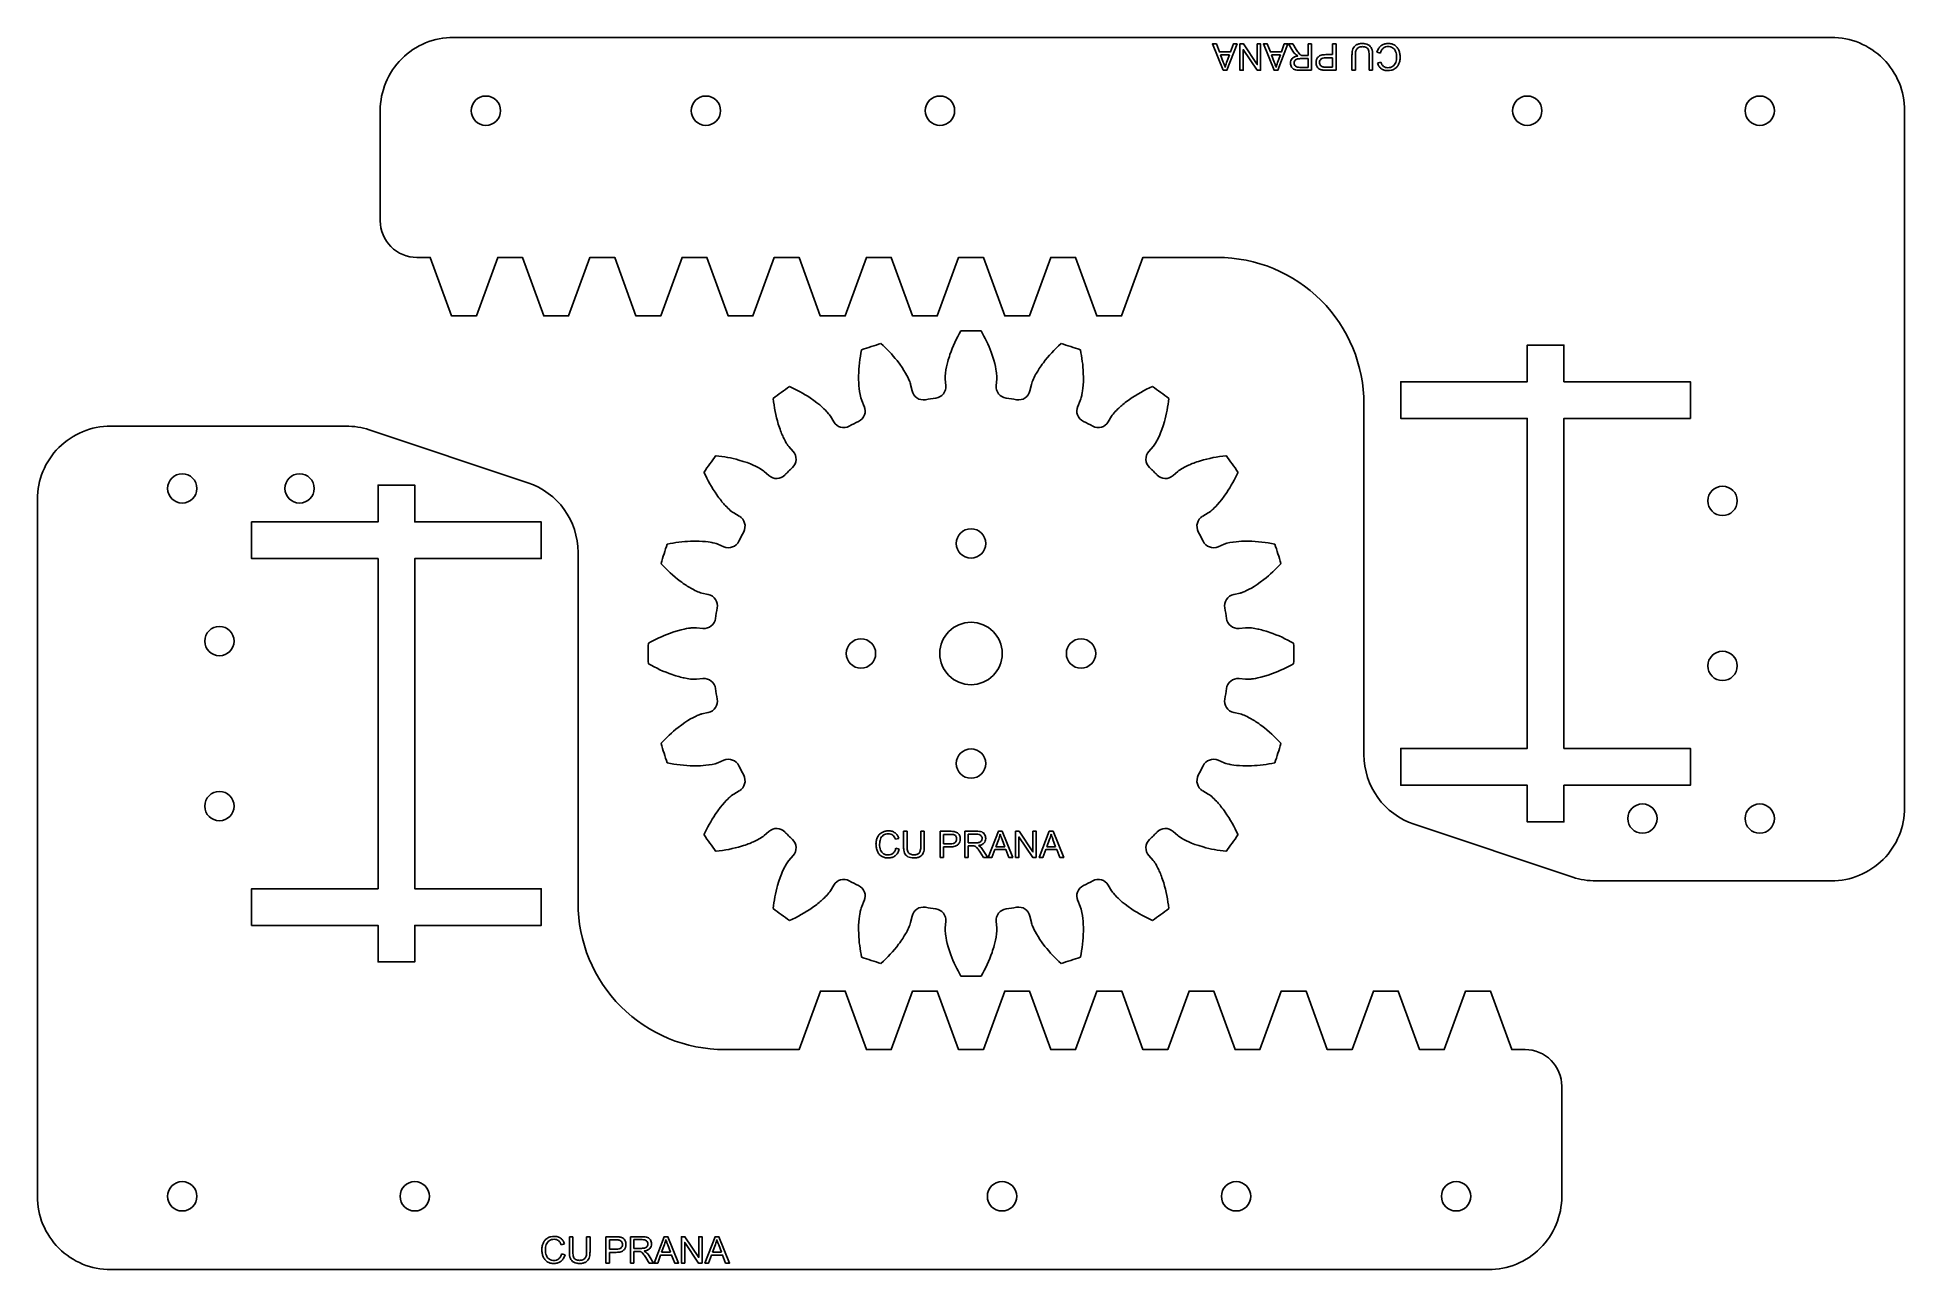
# Model space of a CAD drawing. Header units: millimetres. Extents: x 0 to 255, y 0 to 168.
import ezdxf

# ---------------------------------------------------------------- set-up
doc = ezdxf.new("R2010")
doc.units = ezdxf.units.MM
doc.layers.get('0').update_dxf_attribs({"linetype": 'CONTINUOUS'})

msp = doc.modelspace()

# ---------------------------------------------------------------- linework, layer by layer
for p, q in [((162.5, 165.63), (161.28, 165.63)), ((161.28, 165.63), (161.66, 164.63)), ((162.1, 164.58), (162.5, 165.63)), ((168.23, 165.63), (168.6, 164.63)), ((169.44, 165.63), (168.23, 165.63)), ((169.05, 164.58), (169.44, 165.63)), ((171.15, 166.12), (170.53, 167.1)), ((170.53, 167.1), (171.13, 167.1)), ((171.13, 167.1), (171.6, 166.35)), ((172.66, 165.51), (173.21, 165.51)), ((173.21, 167.1), (173.68, 167.1)), ((173.21, 165.51), (173.21, 167.1)), ((173.68, 167.1), (173.68, 163.52)), ((175.64, 165.64), (176.55, 165.64)), ((176.55, 167.1), (177.03, 167.1)), ((176.55, 165.64), (176.55, 167.1)), ((177.03, 167.1), (177.03, 163.52)), ((179.2, 163.52), (179.2, 165.58)), ((179.68, 165.58), (179.68, 163.52)), ((181.55, 163.52), (181.55, 165.58)), ((182.02, 165.58), (182.02, 163.52)), ((183.08, 165.84), (182.61, 165.96)), ((172.08, 163.91), (173.21, 163.91)), ((173.68, 163.52), (172.1, 163.52)), ((173.21, 165.1), (172.19, 165.1)), ((173.21, 163.91), (173.21, 165.1)), ((176.55, 165.22), (175.63, 165.22)), ((175.64, 163.94), (176.55, 163.94)), ((177.03, 163.52), (175.68, 163.52)), ((176.55, 163.94), (176.55, 165.22)), ((179.68, 163.52), (179.2, 163.52)), ((182.02, 163.52), (181.55, 163.52)), ((182.67, 164.5), (183.14, 164.61)), ((119.24, 119.81), (119.04, 120.68)), ((123.76, 121.42), (123.85, 120.54)), ((130.69, 120.54), (130.78, 121.42)), ((135.5, 120.68), (135.3, 119.81)), ((112.37, 118.51), (112.72, 117.69)), ((141.82, 117.69), (142.17, 118.51)), ((108.56, 115.58), (108.11, 116.34)), ((146.43, 116.34), (145.98, 115.58)), ((102.44, 112.21), (103.02, 111.55)), ((151.52, 111.55), (152.1, 112.21)), ((99.72, 108.25), (99.06, 108.83)), ((155.48, 108.83), (154.82, 108.25)), ((94.93, 103.16), (95.69, 102.71)), ((158.85, 102.71), (159.61, 103.16)), ((93.58, 98.55), (92.76, 98.9)), ((161.78, 98.9), (160.96, 98.55)), ((90.59, 92.23), (91.46, 92.03)), ((163.08, 92.03), (163.95, 92.23)), ((90.73, 87.42), (89.85, 87.51)), ((164.69, 87.51), (163.81, 87.42)), ((89.85, 80.49), (90.73, 80.58)), ((163.81, 80.58), (164.69, 80.49)), ((91.46, 75.97), (90.59, 75.77)), ((163.95, 75.77), (163.08, 75.97)), ((92.76, 69.1), (93.58, 69.45)), ((160.96, 69.45), (161.78, 69.1)), ((95.69, 65.29), (94.93, 64.84)), ((159.61, 64.84), (158.85, 65.29)), ((99.06, 59.17), (99.72, 59.75)), ((117.43, 58.78), (116.96, 58.67)), ((118.08, 57.7), (118.08, 59.77)), ((118.08, 59.77), (118.55, 59.77)), ((118.55, 59.77), (118.55, 57.7)), ((120.42, 57.7), (120.42, 59.77)), ((120.42, 59.77), (120.89, 59.77)), ((120.89, 59.77), (120.89, 57.7)), ((123.07, 56.19), (123.07, 59.77)), ((123.07, 59.77), (124.42, 59.77)), ((124.46, 59.34), (123.54, 59.34)), ((123.54, 59.34), (123.54, 58.06)), ((126.41, 59.77), (128, 59.77)), ((126.41, 56.19), (126.41, 59.77)), ((126.89, 59.37), (126.89, 58.19)), ((128.02, 59.37), (126.89, 59.37)), ((131.05, 58.71), (130.66, 57.66)), ((131.87, 57.66), (131.5, 58.65)), ((137.99, 58.71), (137.6, 57.66)), ((138.81, 57.66), (138.44, 58.65)), ((154.82, 59.75), (155.48, 59.17)), ((103.02, 56.45), (102.44, 55.79)), ((117.01, 57.44), (117.49, 57.32)), ((123.54, 56.19), (123.07, 56.19)), ((123.54, 58.06), (124.47, 58.06)), ((124.46, 57.64), (123.54, 57.64)), ((123.54, 57.64), (123.54, 56.19)), ((126.89, 56.19), (126.41, 56.19)), ((126.89, 58.19), (127.9, 58.19)), ((127.44, 57.78), (126.89, 57.78)), ((126.89, 57.78), (126.89, 56.19)), ((128.97, 56.19), (128.5, 56.93)), ((128.94, 57.16), (129.57, 56.19)), ((129.57, 56.19), (128.97, 56.19)), ((130.66, 57.66), (131.87, 57.66)), ((137.6, 57.66), (138.81, 57.66)), ((152.1, 55.79), (151.52, 56.45)), ((108.11, 51.66), (108.56, 52.42)), ((145.98, 52.42), (146.43, 51.66)), ((112.72, 50.31), (112.37, 49.49)), ((142.17, 49.49), (141.82, 50.31)), ((119.04, 47.32), (119.24, 48.19)), ((123.85, 47.46), (123.76, 46.58)), ((130.78, 46.58), (130.69, 47.46)), ((135.3, 48.19), (135.5, 47.32)), ((71.87, 3.5), (71.4, 3.39)), ((71.87, 3.5), (71.4, 3.39)), ((72.52, 4.48), (72.99, 4.48)), ((72.52, 2.42), (72.52, 4.48)), ((72.52, 2.42), (72.52, 4.48)), ((72.52, 4.48), (72.99, 4.48)), ((72.99, 4.48), (72.99, 2.42)), ((72.99, 4.48), (72.99, 2.42)), ((74.86, 4.48), (75.34, 4.48)), ((74.86, 2.42), (74.86, 4.48)), ((74.86, 2.42), (74.86, 4.48)), ((74.86, 4.48), (75.34, 4.48)), ((75.34, 4.48), (75.34, 2.42)), ((75.34, 4.48), (75.34, 2.42)), ((77.51, 0.9), (77.51, 4.48)), ((77.51, 4.48), (78.86, 4.48)), ((77.51, 0.9), (77.51, 4.48)), ((77.51, 4.48), (78.86, 4.48)), ((78.9, 4.06), (77.99, 4.06)), ((77.99, 4.06), (77.99, 2.78)), ((77.99, 4.06), (77.99, 2.78)), ((78.9, 4.06), (77.99, 4.06)), ((77.99, 2.78), (78.91, 2.78)), ((77.99, 2.78), (78.91, 2.78)), ((80.86, 4.48), (82.44, 4.48)), ((80.86, 0.9), (80.86, 4.48)), ((80.86, 0.9), (80.86, 4.48)), ((80.86, 4.48), (82.44, 4.48)), ((81.33, 4.09), (81.33, 2.9)), ((82.46, 4.09), (81.33, 4.09)), ((81.33, 4.09), (81.33, 2.9)), ((82.46, 4.09), (81.33, 4.09)), ((81.33, 2.9), (82.35, 2.9)), ((81.33, 2.9), (82.35, 2.9)), ((85.49, 3.42), (85.1, 2.37)), ((85.49, 3.42), (85.1, 2.37)), ((86.31, 2.37), (85.94, 3.37)), ((86.31, 2.37), (85.94, 3.37)), ((92.44, 3.42), (92.04, 2.37)), ((92.44, 3.42), (92.04, 2.37)), ((93.26, 2.37), (92.88, 3.37)), ((93.26, 2.37), (92.88, 3.37)), ((71.46, 2.16), (71.93, 2.04)), ((71.46, 2.16), (71.93, 2.04)), ((77.99, 0.9), (77.51, 0.9)), ((77.99, 0.9), (77.51, 0.9)), ((78.9, 2.36), (77.99, 2.36)), ((77.99, 2.36), (77.99, 0.9)), ((77.99, 2.36), (77.99, 0.9)), ((78.9, 2.36), (77.99, 2.36)), ((81.33, 0.9), (80.86, 0.9)), ((81.33, 0.9), (80.86, 0.9)), ((81.88, 2.49), (81.33, 2.49)), ((81.33, 2.49), (81.33, 0.9)), ((81.33, 2.49), (81.33, 0.9)), ((81.88, 2.49), (81.33, 2.49)), ((83.41, 0.9), (82.94, 1.65)), ((83.41, 0.9), (82.94, 1.65)), ((83.39, 1.88), (84.01, 0.9)), ((83.39, 1.88), (84.01, 0.9)), ((84.01, 0.9), (83.41, 0.9)), ((84.01, 0.9), (83.41, 0.9)), ((85.1, 2.37), (86.31, 2.37)), ((85.1, 2.37), (86.31, 2.37)), ((92.04, 2.37), (93.26, 2.37)), ((92.04, 2.37), (93.26, 2.37))]:
    msp.add_line(p, q)
for points in [[(212.46, 53, -0.080612), (209.3, 53.51), (187.68, 60.72, -0.322823), (180.84, 70.21), (180.84, 118, 0.414214), (160.84, 138), (150.7, 138), (147.8, 130.03), (144.42, 130.03), (141.52, 138), (138.14, 138), (135.24, 130.03), (131.86, 130.03), (128.96, 138), (125.58, 138), (122.68, 130.03), (119.3, 130.03), (116.4, 138), (113.02, 138), (110.12, 130.03), (106.73, 130.03), (103.83, 138), (100.45, 138), (97.55, 130.03), (94.17, 130.03), (91.27, 138), (87.88, 138), (84.98, 130.03), (81.6, 130.03), (78.7, 138), (75.32, 138), (72.42, 130.03), (69.03, 130.03), (66.13, 138), (62.75, 138), (59.85, 130.03), (56.46, 130.03), (53.56, 138), (51.74, 138, -0.414214), (46.74, 143), (46.74, 158, -0.414214), (56.74, 168), (244.54, 168, -0.414214), (254.54, 158), (254.54, 63, -0.414214), (244.54, 53)], [(42.08, 115, -0.080612), (45.24, 114.49), (66.86, 107.28, -0.322823), (73.7, 97.79), (73.7, 50, 0.414214), (93.7, 30), (103.84, 30), (106.74, 37.97), (110.12, 37.97), (113.02, 30), (116.4, 30), (119.3, 37.97), (122.68, 37.97), (125.58, 30), (128.96, 30), (131.86, 37.97), (135.24, 37.97), (138.14, 30), (141.52, 30), (144.42, 37.97), (147.81, 37.97), (150.71, 30), (154.09, 30), (156.99, 37.97), (160.37, 37.97), (163.27, 30), (166.66, 30), (169.56, 37.97), (172.94, 37.97), (175.84, 30), (179.22, 30), (182.12, 37.97), (185.51, 37.97), (188.41, 30), (191.79, 30), (194.69, 37.97), (198.08, 37.97), (200.98, 30), (202.8, 30, -0.414214), (207.8, 25), (207.8, 10, -0.414214), (197.8, 0), (10, 0, -0.414214), (0, 10), (0, 105, -0.414214), (10, 115)], [(0, 105, -0.414214), (10, 115), (42.08, 115, -0.080612), (45.24, 114.49), (66.86, 107.28, -0.322823), (73.7, 97.79), (73.7, 50, 0.414214), (93.7, 30), (103.84, 30), (106.74, 37.97), (110.12, 37.97), (113.02, 30), (116.4, 30), (119.3, 37.97), (122.68, 37.97), (125.58, 30), (128.96, 30), (131.86, 37.97), (135.24, 37.97), (138.14, 30), (141.52, 30), (144.42, 37.97), (147.81, 37.97), (150.71, 30), (154.09, 30), (156.99, 37.97), (160.37, 37.97), (163.27, 30), (166.66, 30), (169.56, 37.97), (172.94, 37.97), (175.84, 30), (179.22, 30), (182.12, 37.97), (185.51, 37.97), (188.41, 30), (191.79, 30), (194.69, 37.97), (198.08, 37.97), (200.98, 30), (202.8, 30, -0.414214), (207.8, 25), (207.8, 10, -0.414214), (197.8, 0), (10, 0, -0.414214), (0, 10)]]:
    msp.add_lwpolyline(points, format="xyb", close=True)
for points in [[(161.64, 163.52), (162.15, 163.52), (163.53, 167.1), (163.03, 167.1), (162.63, 166.01), (161.14, 166.01), (160.72, 167.1), (160.18, 167.1)], [(166.27, 163.52), (166.75, 163.52), (166.75, 167.1), (166.3, 167.1), (166.3, 164.28), (164.42, 167.1), (163.93, 167.1), (163.93, 163.52), (164.39, 163.52), (164.39, 166.33)], [(169.97, 167.1), (169.58, 166.01), (168.08, 166.01), (167.66, 167.1), (167.12, 167.1), (168.59, 163.52), (169.1, 163.52), (170.47, 167.1)], [(208.09, 121.05), (208.09, 126.05), (203.09, 126.05), (203.09, 121.05), (185.84, 121.05), (185.84, 116.05), (203.09, 116.05), (203.09, 71.05), (185.84, 71.05), (185.84, 66.05), (203.09, 66.05), (203.09, 61.05), (208.09, 61.05), (208.09, 66.05), (225.34, 66.05), (225.34, 71.05), (208.09, 71.05), (208.09, 116.05), (225.34, 116.05), (225.34, 121.05)], [(46.45, 46.94), (46.45, 41.95), (51.45, 41.95), (51.45, 46.94), (68.7, 46.94), (68.7, 51.94), (51.45, 51.94), (51.45, 96.94), (68.7, 96.94), (68.7, 101.94), (51.45, 101.94), (51.45, 106.95), (46.45, 106.95), (46.45, 101.94), (29.2, 101.94), (29.2, 96.94), (46.45, 96.94), (46.45, 51.94), (29.2, 51.94), (29.2, 46.94)], [(51.45, 46.94), (68.7, 46.94), (68.7, 51.94), (51.45, 51.94), (51.45, 96.94), (68.7, 96.94), (68.7, 101.94), (51.45, 101.94), (51.45, 106.95), (46.45, 106.95), (46.45, 101.94), (29.2, 101.94), (29.2, 96.94), (46.45, 96.94), (46.45, 51.94), (29.2, 51.94), (29.2, 46.94), (46.45, 46.94), (46.45, 41.95), (51.45, 41.95)], [(132.97, 56.19), (131.51, 59.77), (131, 59.77), (129.62, 56.19), (130.13, 56.19), (130.52, 57.27), (132.02, 57.27), (132.43, 56.19)], [(136.17, 56.19), (136.17, 59.77), (135.71, 59.77), (135.71, 56.96), (133.83, 59.77), (133.35, 59.77), (133.35, 56.19), (133.8, 56.19), (133.8, 59), (135.68, 56.19)], [(138.96, 57.27), (139.38, 56.19), (139.92, 56.19), (138.45, 59.77), (137.94, 59.77), (136.57, 56.19), (137.07, 56.19), (137.46, 57.27)], [(84.57, 0.9), (84.96, 1.99), (86.46, 1.99), (86.88, 0.9), (87.42, 0.9), (85.95, 4.48), (85.44, 4.48), (84.07, 0.9)], [(85.44, 4.48), (84.07, 0.9), (84.57, 0.9), (84.96, 1.99), (86.46, 1.99), (86.88, 0.9), (87.42, 0.9), (85.95, 4.48)], [(88.27, 4.48), (87.79, 4.48), (87.79, 0.9), (88.24, 0.9), (88.24, 3.72), (90.12, 0.9), (90.61, 0.9), (90.61, 4.48), (90.15, 4.48), (90.15, 1.67)], [(90.12, 0.9), (90.61, 0.9), (90.61, 4.48), (90.15, 4.48), (90.15, 1.67), (88.27, 4.48), (87.79, 4.48), (87.79, 0.9), (88.24, 0.9), (88.24, 3.72)], [(92.9, 4.48), (92.39, 4.48), (91.01, 0.9), (91.51, 0.9), (91.91, 1.99), (93.4, 1.99), (93.82, 0.9), (94.36, 0.9)], [(93.82, 0.9), (94.36, 0.9), (92.9, 4.48), (92.39, 4.48), (91.01, 0.9), (91.51, 0.9), (91.91, 1.99), (93.4, 1.99)]]:
    msp.add_lwpolyline(points, close=True)
for centre, radius in [((61.14, 158), 2), ((91.14, 158), 2), ((123.04, 158), 2), ((203.09, 158), 2), ((234.79, 158), 2), ((19.75, 106.5), 2), ((19.75, 106.5), 2), ((35.75, 106.5), 2), ((35.75, 106.5), 2), ((229.71, 104.81), 2), ((127.27, 99), 2), ((24.82, 85.69), 2), ((24.82, 85.69), 2), ((127.27, 84), 4.25), ((112.27, 84), 2), ((142.27, 84), 2), ((229.71, 82.31), 2), ((127.27, 69), 2), ((24.82, 63.19), 2), ((24.82, 63.19), 2), ((218.79, 61.5), 2), ((234.79, 61.5), 2), ((19.75, 10), 2), ((19.75, 10), 2), ((51.45, 10), 2), ((51.45, 10), 2), ((131.5, 10), 2), ((131.5, 10), 2), ((163.4, 10), 2), ((163.4, 10), 2), ((193.4, 10), 2), ((193.4, 10), 2)]:
    msp.add_circle(centre, radius)
for centre, radius, start, end in [((127.27, 84), 44, 88.1903, 91.8097), ((127.27, 84), 44, 106.1903, 109.8097), ((127.27, 84), 44, 70.1903, 73.8097), ((127.27, 84), 44, 124.1903, 127.8097), ((120.78, 120.16), 1.59, 192.6678, 280.1688), ((122.26, 120.39), 1.59, -82.1688, 5.3322), ((132.28, 120.39), 1.59, 174.6678, 262.1688), ((133.76, 120.16), 1.59, 259.8312, 347.3322), ((127.27, 84), 44, 52.1903, 55.8097), ((111.26, 117.07), 1.59, -64.1688, 23.3322), ((127.27, 84), 35.15, 97.8312, 100.1688), ((127.27, 84), 35.15, 79.8312, 82.1688), ((143.28, 117.07), 1.59, 156.6678, 244.1688), ((109.93, 116.39), 1.59, 210.6678, 298.1688), ((127.27, 84), 35.15, 115.8312, 118.1688), ((127.27, 84), 35.15, 61.8312, 64.1688), ((144.61, 116.39), 1.59, 241.8312, 329.3322), ((127.27, 84), 44, 142.1903, 145.8097), ((101.83, 110.5), 1.59, -46.1688, 41.3322), ((152.71, 110.5), 1.59, 138.6678, 226.1688), ((127.27, 84), 44, 34.1903, 37.8097), ((100.77, 109.44), 1.59, 228.6678, 316.1688), ((127.27, 84), 35.15, 133.8312, 136.1688), ((127.27, 84), 35.15, 43.8312, 46.1688), ((153.77, 109.44), 1.59, 223.8312, 311.3322), ((94.88, 101.34), 1.59, -28.1688, 59.3322), ((159.66, 101.34), 1.59, 120.6678, 208.1688), ((94.2, 100.01), 1.59, 246.6678, 334.1688), ((127.27, 84), 35.15, 151.8312, 154.1688), ((127.27, 84), 35.15, 25.8312, 28.1688), ((160.34, 100.01), 1.59, 205.8312, 293.3322), ((127.27, 84), 44, 160.1903, 163.8097), ((127.27, 84), 44, 16.1903, 19.8097), ((91.11, 90.49), 1.59, -10.1688, 77.3322), ((163.43, 90.49), 1.59, 102.6678, 190.1688), ((127.27, 84), 35.15, 169.8312, 172.1688), ((127.27, 84), 35.15, 7.8312, 10.1688), ((90.88, 89.01), 1.59, 264.6678, 352.1688), ((163.66, 89.01), 1.59, 187.8312, 275.3322), ((127.27, 84), 44, 178.1903, 181.8097), ((127.27, 84), 44, -1.8097, 1.8097), ((90.88, 78.99), 1.59, 7.8312, 95.3322), ((127.27, 84), 35.15, 187.8312, 190.1688), ((127.27, 84), 35.15, 349.8312, 352.1688), ((163.66, 78.99), 1.59, 84.6678, 172.1688), ((91.11, 77.51), 1.59, -77.3322, 10.1688), ((163.43, 77.51), 1.59, 169.8312, 257.3322), ((127.27, 84), 44, 196.1903, 199.8097), ((127.27, 84), 44, 340.1903, 343.8097), ((94.2, 67.99), 1.59, 25.8312, 113.3322), ((160.34, 67.99), 1.59, 66.6678, 154.1688), ((127.27, 84), 35.15, 205.8312, 208.1688), ((94.88, 66.66), 1.59, -59.3322, 28.1688), ((159.66, 66.66), 1.59, 151.8312, 239.3322), ((127.27, 84), 35.15, 331.8312, 334.1688), ((127.27, 84), 44, 214.1903, 217.8097), ((100.77, 58.56), 1.59, 43.8312, 131.3322), ((127.27, 84), 35.15, 223.8312, 226.1688), ((101.83, 57.5), 1.59, -41.3322, 46.1688), ((152.71, 57.5), 1.59, 133.8312, 221.3322), ((127.27, 84), 35.15, 313.8312, 316.1688), ((153.77, 58.56), 1.59, 48.6678, 136.1688), ((127.27, 84), 44, 322.1903, 325.8097), ((109.93, 51.61), 1.59, 61.8312, 149.3322), ((127.27, 84), 35.15, 241.8312, 244.1688), ((111.26, 50.93), 1.59, -23.3322, 64.1688), ((143.28, 50.93), 1.59, 115.8312, 203.3322), ((127.27, 84), 35.15, 295.8312, 298.1688), ((144.61, 51.61), 1.59, 30.6678, 118.1688), ((127.27, 84), 44, 232.1903, 235.8097), ((120.78, 47.84), 1.59, 79.8312, 167.3322), ((127.27, 84), 35.15, 259.8312, 262.1688), ((122.26, 47.61), 1.59, -5.3322, 82.1688), ((132.28, 47.61), 1.59, 97.8312, 185.3322), ((127.27, 84), 35.15, 277.8312, 280.1688), ((133.76, 47.84), 1.59, 12.6678, 100.1688), ((127.27, 84), 44, 304.1903, 307.8097), ((127.27, 84), 44, 250.1903, 253.8097), ((127.27, 84), 44, 286.1903, 289.8097), ((127.27, 84), 44, 268.1903, 271.8097)]:
    msp.add_arc(centre, radius, start, end)
for points, knots in [([(171.07, 165.13), (171.17, 165.21), (171.39, 165.39), (171.68, 165.44), (171.83, 165.47)], [0, 0, 0, 0, 0.03795464, 0.08429283, 0.08429283, 0.08429283, 0.08429283]), ([(171.55, 165.65), (171.48, 165.71), (171.33, 165.86), (171.21, 166.03), (171.15, 166.12)], [0, 0, 0, 0, 0.02944666, 0.06185915, 0.06185915, 0.06185915, 0.06185915]), ([(171.83, 165.47), (171.78, 165.49), (171.67, 165.54), (171.59, 165.61), (171.55, 165.65)], [0, 0, 0, 0, 0.01881725, 0.03374705, 0.03374705, 0.03374705, 0.03374705]), ([(171.6, 166.35), (171.66, 166.26), (171.77, 166.09), (171.89, 165.93), (171.94, 165.86)], [0, 0, 0, 0, 0.03416094, 0.06001738, 0.06001738, 0.06001738, 0.06001738]), ([(171.94, 165.86), (171.98, 165.81), (172.05, 165.72), (172.14, 165.65), (172.18, 165.62)], [0, 0, 0, 0, 0.01931223, 0.03402743, 0.03402743, 0.03402743, 0.03402743]), ([(172.18, 165.62), (172.22, 165.6), (172.29, 165.56), (172.36, 165.53), (172.4, 165.52)], [0, 0, 0, 0, 0.01218034, 0.02369372, 0.02369372, 0.02369372, 0.02369372]), ([(172.4, 165.52), (172.43, 165.52), (172.52, 165.51), (172.61, 165.51), (172.66, 165.51)], [0, 0, 0, 0, 0.01069718, 0.02645005, 0.02645005, 0.02645005, 0.02645005]), ([(174.59, 165.32), (174.72, 165.42), (175.03, 165.63), (175.41, 165.64), (175.64, 165.64)], [0, 0, 0, 0, 0.0471655, 0.1118591, 0.1118591, 0.1118591, 0.1118591]), ([(179.2, 165.58), (179.21, 165.75), (179.21, 166.04), (179.29, 166.32), (179.33, 166.44)], [0, 0, 0, 0, 0.04849699, 0.08689684, 0.08689684, 0.08689684, 0.08689684]), ([(179.33, 166.44), (179.38, 166.54), (179.48, 166.75), (179.67, 166.89), (179.77, 166.96)], [0, 0, 0, 0, 0.03348559, 0.06882133, 0.06882133, 0.06882133, 0.06882133]), ([(179.9, 166.49), (179.84, 166.38), (179.68, 166.1), (179.68, 165.78), (179.68, 165.58)], [0, 0, 0, 0, 0.0384094, 0.09513947, 0.09513947, 0.09513947, 0.09513947]), ([(179.77, 166.96), (179.89, 167.02), (180.15, 167.14), (180.44, 167.15), (180.6, 167.16)], [0, 0, 0, 0, 0.03974286, 0.08679002, 0.08679002, 0.08679002, 0.08679002]), ([(180.65, 166.73), (180.49, 166.73), (180.22, 166.72), (180, 166.56), (179.9, 166.49)], [0, 0, 0, 0, 0.0451288, 0.07975516, 0.07975516, 0.07975516, 0.07975516]), ([(180.6, 167.16), (180.76, 167.15), (181.04, 167.14), (181.31, 167.03), (181.43, 166.98)], [0, 0, 0, 0, 0.04592027, 0.08472298, 0.08472298, 0.08472298, 0.08472298]), ([(181.16, 166.61), (181.08, 166.64), (180.92, 166.72), (180.74, 166.73), (180.65, 166.73)], [0, 0, 0, 0, 0.02512464, 0.05345069, 0.05345069, 0.05345069, 0.05345069]), ([(181.46, 166.27), (181.43, 166.34), (181.36, 166.48), (181.23, 166.57), (181.16, 166.61)], [0, 0, 0, 0, 0.02283476, 0.04595018, 0.04595018, 0.04595018, 0.04595018]), ([(181.43, 166.98), (181.53, 166.92), (181.72, 166.79), (181.83, 166.58), (181.88, 166.48)], [0, 0, 0, 0, 0.03465363, 0.06888512, 0.06888512, 0.06888512, 0.06888512]), ([(181.55, 165.58), (181.55, 165.72), (181.54, 165.95), (181.48, 166.18), (181.46, 166.27)], [0, 0, 0, 0, 0.04055475, 0.06952225, 0.06952225, 0.06952225, 0.06952225]), ([(181.88, 166.48), (181.92, 166.35), (182.01, 166.06), (182.02, 165.76), (182.02, 165.58)], [0, 0, 0, 0, 0.04017932, 0.09116682, 0.09116682, 0.09116682, 0.09116682]), ([(182.61, 165.96), (182.67, 166.14), (182.77, 166.48), (183.03, 166.73), (183.15, 166.85)], [0, 0, 0, 0, 0.0554859, 0.1053211, 0.1053211, 0.1053211, 0.1053211]), ([(183.46, 166.52), (183.37, 166.43), (183.19, 166.24), (183.12, 165.98), (183.08, 165.84)], [0, 0, 0, 0, 0.03670898, 0.07879625, 0.07879625, 0.07879625, 0.07879625]), ([(183.15, 166.85), (183.29, 166.94), (183.57, 167.12), (183.92, 167.15), (184.09, 167.16)], [0, 0, 0, 0, 0.0487545, 0.1009252, 0.1009252, 0.1009252, 0.1009252]), ([(184.13, 166.75), (184.01, 166.74), (183.76, 166.73), (183.56, 166.59), (183.46, 166.52)], [0, 0, 0, 0, 0.0371884, 0.0723315, 0.0723315, 0.0723315, 0.0723315]), ([(184.09, 167.16), (184.27, 167.15), (184.6, 167.14), (184.9, 166.99), (185.03, 166.92)], [0, 0, 0, 0, 0.05278932, 0.09803842, 0.09803842, 0.09803842, 0.09803842]), ([(184.74, 166.58), (184.64, 166.63), (184.45, 166.73), (184.24, 166.74), (184.13, 166.75)], [0, 0, 0, 0, 0.03184901, 0.06368398, 0.06368398, 0.06368398, 0.06368398]), ([(185.15, 166.07), (185.1, 166.18), (185.01, 166.38), (184.83, 166.52), (184.74, 166.58)], [0, 0, 0, 0, 0.03426778, 0.06654507, 0.06654507, 0.06654507, 0.06654507]), ([(185.03, 166.92), (185.15, 166.83), (185.38, 166.65), (185.52, 166.38), (185.59, 166.24)], [0, 0, 0, 0, 0.04301941, 0.08876855, 0.08876855, 0.08876855, 0.08876855]), ([(185.29, 165.28), (185.28, 165.42), (185.27, 165.69), (185.19, 165.95), (185.15, 166.07)], [0, 0, 0, 0, 0.04288433, 0.08116474, 0.08116474, 0.08116474, 0.08116474]), ([(185.59, 166.24), (185.64, 166.09), (185.75, 165.78), (185.77, 165.45), (185.77, 165.28)], [0, 0, 0, 0, 0.04845043, 0.09829696, 0.09829696, 0.09829696, 0.09829696]), ([(161.66, 164.63), (161.71, 164.5), (161.8, 164.25), (161.88, 164), (161.91, 163.89)], [0, 0, 0, 0, 0.04375042, 0.07845726, 0.07845726, 0.07845726, 0.07845726]), ([(161.91, 163.89), (161.94, 164.01), (161.99, 164.24), (162.06, 164.46), (162.1, 164.58)], [0, 0, 0, 0, 0.03527753, 0.07108207, 0.07108207, 0.07108207, 0.07108207]), ([(168.6, 164.63), (168.65, 164.5), (168.74, 164.25), (168.82, 164), (168.86, 163.89)], [0, 0, 0, 0, 0.04375042, 0.07845726, 0.07845726, 0.07845726, 0.07845726]), ([(168.86, 163.89), (168.88, 164.01), (168.93, 164.24), (169.01, 164.46), (169.05, 164.58)], [0, 0, 0, 0, 0.03527753, 0.07108207, 0.07108207, 0.07108207, 0.07108207]), ([(170.82, 164.49), (170.83, 164.61), (170.85, 164.85), (171, 165.04), (171.07, 165.13)], [0, 0, 0, 0, 0.03563251, 0.07012348, 0.07012348, 0.07012348, 0.07012348]), ([(170.97, 163.95), (170.93, 164.04), (170.84, 164.21), (170.83, 164.4), (170.82, 164.49)], [0, 0, 0, 0, 0.02801839, 0.05652188, 0.05652188, 0.05652188, 0.05652188]), ([(171.37, 163.61), (171.29, 163.65), (171.13, 163.73), (171.03, 163.88), (170.97, 163.95)], [0, 0, 0, 0, 0.02606932, 0.05312416, 0.05312416, 0.05312416, 0.05312416]), ([(171.41, 164.81), (171.38, 164.76), (171.32, 164.66), (171.32, 164.55), (171.31, 164.49)], [0, 0, 0, 0, 0.01698547, 0.03384744, 0.03384744, 0.03384744, 0.03384744]), ([(171.31, 164.49), (171.32, 164.41), (171.33, 164.25), (171.44, 164.13), (171.5, 164.08)], [0, 0, 0, 0, 0.02358685, 0.04677437, 0.04677437, 0.04677437, 0.04677437]), ([(172.1, 163.52), (171.96, 163.52), (171.71, 163.52), (171.47, 163.58), (171.37, 163.61)], [0, 0, 0, 0, 0.04218321, 0.07366494, 0.07366494, 0.07366494, 0.07366494]), ([(171.69, 165.03), (171.63, 165), (171.52, 164.96), (171.44, 164.86), (171.41, 164.81)], [0, 0, 0, 0, 0.01832529, 0.03564734, 0.03564734, 0.03564734, 0.03564734]), ([(171.5, 164.08), (171.57, 164.03), (171.75, 163.92), (171.96, 163.91), (172.08, 163.91)], [0, 0, 0, 0, 0.02675201, 0.06144819, 0.06144819, 0.06144819, 0.06144819]), ([(172.19, 165.1), (172.1, 165.09), (171.92, 165.09), (171.76, 165.05), (171.69, 165.03)], [0, 0, 0, 0, 0.02897931, 0.05140259, 0.05140259, 0.05140259, 0.05140259]), ([(174.3, 164.55), (174.31, 164.7), (174.33, 164.98), (174.5, 165.21), (174.59, 165.32)], [0, 0, 0, 0, 0.04276606, 0.08410129, 0.08410129, 0.08410129, 0.08410129]), ([(174.4, 164.06), (174.37, 164.14), (174.31, 164.3), (174.3, 164.47), (174.3, 164.55)], [0, 0, 0, 0, 0.02469822, 0.05035509, 0.05035509, 0.05035509, 0.05035509]), ([(174.69, 163.72), (174.63, 163.76), (174.52, 163.86), (174.44, 163.99), (174.4, 164.06)], [0, 0, 0, 0, 0.02185694, 0.0452816, 0.0452816, 0.0452816, 0.0452816]), ([(175.13, 163.55), (175.05, 163.57), (174.89, 163.6), (174.76, 163.68), (174.69, 163.72)], [0, 0, 0, 0, 0.02505634, 0.04753678, 0.04753678, 0.04753678, 0.04753678]), ([(174.98, 165.05), (174.92, 164.98), (174.8, 164.84), (174.79, 164.66), (174.78, 164.57)], [0, 0, 0, 0, 0.02514604, 0.05309201, 0.05309201, 0.05309201, 0.05309201]), ([(174.78, 164.57), (174.79, 164.49), (174.8, 164.36), (174.86, 164.24), (174.9, 164.18)], [0, 0, 0, 0, 0.02103584, 0.04059497, 0.04059497, 0.04059497, 0.04059497]), ([(174.9, 164.18), (174.94, 164.13), (175.02, 164.04), (175.14, 163.99), (175.2, 163.97)], [0, 0, 0, 0, 0.01868777, 0.03718681, 0.03718681, 0.03718681, 0.03718681]), ([(175.63, 165.22), (175.49, 165.22), (175.26, 165.21), (175.06, 165.1), (174.98, 165.05)], [0, 0, 0, 0, 0.03947748, 0.0684113, 0.0684113, 0.0684113, 0.0684113]), ([(175.68, 163.52), (175.57, 163.52), (175.39, 163.52), (175.21, 163.54), (175.13, 163.55)], [0, 0, 0, 0, 0.03144472, 0.05459732, 0.05459732, 0.05459732, 0.05459732]), ([(175.2, 163.97), (175.25, 163.96), (175.4, 163.94), (175.55, 163.94), (175.64, 163.94)], [0, 0, 0, 0, 0.01719437, 0.04436661, 0.04436661, 0.04436661, 0.04436661]), ([(183.18, 163.73), (183.07, 163.83), (182.83, 164.04), (182.73, 164.34), (182.67, 164.5)], [0, 0, 0, 0, 0.0452485, 0.09356931, 0.09356931, 0.09356931, 0.09356931]), ([(183.14, 164.61), (183.18, 164.49), (183.26, 164.27), (183.42, 164.11), (183.5, 164.04)], [0, 0, 0, 0, 0.0370413, 0.06819943, 0.06819943, 0.06819943, 0.06819943]), ([(184.09, 163.46), (183.92, 163.46), (183.59, 163.48), (183.31, 163.65), (183.18, 163.73)], [0, 0, 0, 0, 0.04990885, 0.09565656, 0.09565656, 0.09565656, 0.09565656]), ([(183.5, 164.04), (183.59, 163.99), (183.77, 163.88), (183.98, 163.87), (184.09, 163.86)], [0, 0, 0, 0, 0.02988885, 0.06302667, 0.06302667, 0.06302667, 0.06302667]), ([(184.09, 163.86), (184.22, 163.87), (184.47, 163.88), (184.68, 164), (184.78, 164.06)], [0, 0, 0, 0, 0.03819364, 0.07264685, 0.07264685, 0.07264685, 0.07264685]), ([(184.95, 163.67), (184.82, 163.61), (184.54, 163.48), (184.24, 163.46), (184.09, 163.46)], [0, 0, 0, 0, 0.04446999, 0.09016998, 0.09016998, 0.09016998, 0.09016998]), ([(184.78, 164.06), (184.87, 164.13), (185.04, 164.28), (185.13, 164.48), (185.17, 164.59)], [0, 0, 0, 0, 0.03306069, 0.06670444, 0.06670444, 0.06670444, 0.06670444]), ([(185.56, 164.3), (185.48, 164.17), (185.33, 163.92), (185.08, 163.75), (184.95, 163.67)], [0, 0, 0, 0, 0.04484219, 0.08874001, 0.08874001, 0.08874001, 0.08874001]), ([(185.17, 164.59), (185.21, 164.7), (185.27, 164.93), (185.28, 165.16), (185.29, 165.28)], [0, 0, 0, 0, 0.03487636, 0.06987076, 0.06987076, 0.06987076, 0.06987076]), ([(185.77, 165.28), (185.77, 165.1), (185.75, 164.76), (185.62, 164.45), (185.56, 164.3)], [0, 0, 0, 0, 0.0526094, 0.1005617, 0.1005617, 0.1005617, 0.1005617]), ([(123.76, 121.42), (123.72, 121.88), (123.83, 122.57), (124.03, 123.52), (124.17, 124.06), (124.78, 125.86), (125.3, 126.95), (125.88, 127.98)], [-0.8238077, -0.8238077, -0.8238077, -0.8238077, -0.5679176, -0.5679176, -0.3533249, -0.3533249, 0, 0, 0, 0]), ([(128.66, 127.98), (129.18, 127.06), (129.65, 126.08), (130.61, 123.49), (130.72, 122.43), (130.79, 121.69), (130.79, 121.52), (130.78, 121.42)], [-0.06249968, -0.06249968, -0.06249968, -0.06249968, -0.04971919, -0.04971919, -0.02915437, -0.02915437, 0, 0, 0, 0]), ([(112.37, 118.51), (112.19, 118.93), (112.08, 119.62), (111.98, 120.58), (111.94, 121.14), (111.97, 123.04), (112.12, 124.24), (112.36, 125.4)], [-0.8238077, -0.8238077, -0.8238077, -0.8238077, -0.5679176, -0.5679176, -0.3533249, -0.3533249, 0, 0, 0, 0]), ([(115, 126.26), (115.78, 125.54), (116.53, 124.76), (118.24, 122.58), (118.68, 121.61), (118.98, 120.93), (119.02, 120.77), (119.04, 120.68)], [-0.06249968, -0.06249968, -0.06249968, -0.06249968, -0.04971919, -0.04971919, -0.02915437, -0.02915437, 0, 0, 0, 0]), ([(135.5, 120.68), (135.6, 121.12), (135.92, 121.75), (136.4, 122.58), (136.7, 123.06), (137.84, 124.58), (138.67, 125.46), (139.54, 126.26)], [-0.8238077, -0.8238077, -0.8238077, -0.8238077, -0.5679176, -0.5679176, -0.3533249, -0.3533249, 0, 0, 0, 0]), ([(142.18, 125.4), (142.39, 124.36), (142.54, 123.29), (142.65, 120.52), (142.43, 119.48), (142.27, 118.75), (142.21, 118.6), (142.17, 118.51)], [-0.06249968, -0.06249968, -0.06249968, -0.06249968, -0.04971919, -0.04971919, -0.02915437, -0.02915437, 0, 0, 0, 0]), ([(102.54, 120.4), (103.51, 119.96), (104.46, 119.44), (106.76, 117.91), (107.48, 117.12), (107.97, 116.56), (108.06, 116.42), (108.11, 116.34)], [-0.06249968, -0.06249968, -0.06249968, -0.06249968, -0.04971919, -0.04971919, -0.02915437, -0.02915437, 0, 0, 0, 0]), ([(146.43, 116.34), (146.66, 116.73), (147.16, 117.23), (147.88, 117.88), (148.31, 118.24), (149.86, 119.32), (150.92, 119.91), (152, 120.4)], [-0.8238077, -0.8238077, -0.8238077, -0.8238077, -0.5679176, -0.5679176, -0.3533249, -0.3533249, 0, 0, 0, 0]), ([(102.44, 112.21), (102.13, 112.56), (101.82, 113.18), (101.42, 114.06), (101.21, 114.59), (100.66, 116.4), (100.43, 117.59), (100.3, 118.76)], [-0.8238077, -0.8238077, -0.8238077, -0.8238077, -0.5679176, -0.5679176, -0.3533249, -0.3533249, 0, 0, 0, 0]), ([(154.24, 118.76), (154.12, 117.71), (153.93, 116.65), (153.18, 113.98), (152.65, 113.06), (152.27, 112.42), (152.17, 112.29), (152.1, 112.21)], [-0.06249968, -0.06249968, -0.06249968, -0.06249968, -0.04971919, -0.04971919, -0.02915437, -0.02915437, 0, 0, 0, 0]), ([(92.51, 110.97), (93.56, 110.85), (94.62, 110.66), (97.29, 109.91), (98.21, 109.38), (98.85, 109), (98.98, 108.9), (99.06, 108.83)], [-0.06249968, -0.06249968, -0.06249968, -0.06249968, -0.04971919, -0.04971919, -0.02915437, -0.02915437, 0, 0, 0, 0]), ([(155.48, 108.83), (155.83, 109.14), (156.45, 109.45), (157.33, 109.85), (157.86, 110.06), (159.67, 110.61), (160.86, 110.84), (162.03, 110.97)], [-0.8238077, -0.8238077, -0.8238077, -0.8238077, -0.5679176, -0.5679176, -0.3533249, -0.3533249, 0, 0, 0, 0]), ([(94.93, 103.16), (94.54, 103.39), (94.04, 103.89), (93.39, 104.61), (93.03, 105.04), (91.95, 106.59), (91.36, 107.65), (90.87, 108.73)], [-0.8238077, -0.8238077, -0.8238077, -0.8238077, -0.5679176, -0.5679176, -0.3533249, -0.3533249, 0, 0, 0, 0]), ([(163.67, 108.73), (163.23, 107.76), (162.71, 106.81), (161.18, 104.51), (160.39, 103.79), (159.83, 103.3), (159.69, 103.21), (159.61, 103.16)], [-0.06249968, -0.06249968, -0.06249968, -0.06249968, -0.04971919, -0.04971919, -0.02915437, -0.02915437, 0, 0, 0, 0]), ([(85.87, 98.91), (86.91, 99.12), (87.98, 99.27), (90.75, 99.38), (91.79, 99.16), (92.52, 99), (92.67, 98.94), (92.76, 98.9)], [-0.06249968, -0.06249968, -0.06249968, -0.06249968, -0.04971919, -0.04971919, -0.02915437, -0.02915437, 0, 0, 0, 0]), ([(161.78, 98.9), (162.2, 99.08), (162.89, 99.19), (163.85, 99.29), (164.41, 99.33), (166.31, 99.3), (167.51, 99.15), (168.67, 98.91)], [-0.8238077, -0.8238077, -0.8238077, -0.8238077, -0.5679176, -0.5679176, -0.3533249, -0.3533249, 0, 0, 0, 0]), ([(90.59, 92.23), (90.15, 92.33), (89.52, 92.65), (88.69, 93.13), (88.21, 93.43), (86.69, 94.57), (85.81, 95.4), (85.01, 96.27)], [-0.8238077, -0.8238077, -0.8238077, -0.8238077, -0.5679176, -0.5679176, -0.3533249, -0.3533249, 0, 0, 0, 0]), ([(169.53, 96.27), (168.81, 95.49), (168.03, 94.74), (165.85, 93.03), (164.88, 92.59), (164.2, 92.29), (164.04, 92.25), (163.95, 92.23)], [-0.06249968, -0.06249968, -0.06249968, -0.06249968, -0.04971919, -0.04971919, -0.02915437, -0.02915437, 0, 0, 0, 0]), ([(83.29, 85.39), (84.21, 85.91), (85.19, 86.38), (87.78, 87.34), (88.84, 87.45), (89.58, 87.52), (89.75, 87.52), (89.85, 87.51)], [-0.06249968, -0.06249968, -0.06249968, -0.06249968, -0.04971919, -0.04971919, -0.02915437, -0.02915437, 0, 0, 0, 0]), ([(164.69, 87.51), (165.15, 87.55), (165.84, 87.44), (166.79, 87.24), (167.33, 87.1), (169.13, 86.49), (170.22, 85.97), (171.25, 85.39)], [-0.8238077, -0.8238077, -0.8238077, -0.8238077, -0.5679176, -0.5679176, -0.3533249, -0.3533249, 0, 0, 0, 0]), ([(89.85, 80.49), (89.39, 80.45), (88.7, 80.56), (87.75, 80.76), (87.21, 80.9), (85.41, 81.51), (84.32, 82.03), (83.29, 82.61)], [-0.8238077, -0.8238077, -0.8238077, -0.8238077, -0.5679176, -0.5679176, -0.3533249, -0.3533249, 0, 0, 0, 0]), ([(171.25, 82.61), (170.33, 82.09), (169.35, 81.62), (166.76, 80.66), (165.7, 80.55), (164.96, 80.48), (164.79, 80.48), (164.69, 80.49)], [-0.06249968, -0.06249968, -0.06249968, -0.06249968, -0.04971919, -0.04971919, -0.02915437, -0.02915437, 0, 0, 0, 0]), ([(85.01, 71.73), (85.73, 72.51), (86.51, 73.26), (88.69, 74.97), (89.66, 75.41), (90.34, 75.71), (90.5, 75.75), (90.59, 75.77)], [-0.06249968, -0.06249968, -0.06249968, -0.06249968, -0.04971919, -0.04971919, -0.02915437, -0.02915437, 0, 0, 0, 0]), ([(163.95, 75.77), (164.39, 75.67), (165.02, 75.35), (165.85, 74.87), (166.33, 74.57), (167.85, 73.43), (168.73, 72.6), (169.53, 71.73)], [-0.8238077, -0.8238077, -0.8238077, -0.8238077, -0.5679176, -0.5679176, -0.3533249, -0.3533249, 0, 0, 0, 0]), ([(92.76, 69.1), (92.34, 68.92), (91.65, 68.81), (90.69, 68.71), (90.13, 68.67), (88.23, 68.7), (87.03, 68.85), (85.87, 69.09)], [-0.8238077, -0.8238077, -0.8238077, -0.8238077, -0.5679176, -0.5679176, -0.3533249, -0.3533249, 0, 0, 0, 0]), ([(168.67, 69.09), (167.63, 68.88), (166.56, 68.73), (163.79, 68.62), (162.75, 68.84), (162.02, 69), (161.87, 69.06), (161.78, 69.1)], [-0.06249968, -0.06249968, -0.06249968, -0.06249968, -0.04971919, -0.04971919, -0.02915437, -0.02915437, 0, 0, 0, 0]), ([(90.87, 59.27), (91.31, 60.24), (91.83, 61.19), (93.36, 63.49), (94.15, 64.21), (94.71, 64.7), (94.85, 64.79), (94.93, 64.84)], [-0.06249968, -0.06249968, -0.06249968, -0.06249968, -0.04971919, -0.04971919, -0.02915437, -0.02915437, 0, 0, 0, 0]), ([(159.61, 64.84), (160, 64.61), (160.5, 64.11), (161.15, 63.39), (161.51, 62.96), (162.59, 61.41), (163.18, 60.35), (163.67, 59.27)], [-0.8238077, -0.8238077, -0.8238077, -0.8238077, -0.5679176, -0.5679176, -0.3533249, -0.3533249, 0, 0, 0, 0]), ([(99.06, 59.17), (98.71, 58.86), (98.09, 58.55), (97.21, 58.15), (96.68, 57.94), (94.87, 57.39), (93.68, 57.16), (92.51, 57.03)], [-0.8238077, -0.8238077, -0.8238077, -0.8238077, -0.5679176, -0.5679176, -0.3533249, -0.3533249, 0, 0, 0, 0]), ([(114.32, 58), (114.33, 58.18), (114.34, 58.52), (114.47, 58.83), (114.54, 58.98)], [0, 0, 0, 0, 0.0526094, 0.1005617, 0.1005617, 0.1005617, 0.1005617]), ([(114.54, 58.98), (114.61, 59.11), (114.77, 59.37), (115.02, 59.53), (115.14, 59.61)], [0, 0, 0, 0, 0.04484219, 0.08874001, 0.08874001, 0.08874001, 0.08874001]), ([(114.92, 58.69), (114.89, 58.58), (114.82, 58.36), (114.82, 58.12), (114.81, 58)], [0, 0, 0, 0, 0.03487636, 0.06987076, 0.06987076, 0.06987076, 0.06987076]), ([(115.31, 59.22), (115.23, 59.15), (115.05, 59.01), (114.97, 58.8), (114.92, 58.69)], [0, 0, 0, 0, 0.03306069, 0.06670444, 0.06670444, 0.06670444, 0.06670444]), ([(115.14, 59.61), (115.28, 59.67), (115.56, 59.8), (115.86, 59.82), (116.01, 59.83)], [0, 0, 0, 0, 0.04446999, 0.09016998, 0.09016998, 0.09016998, 0.09016998]), ([(116, 59.42), (115.87, 59.41), (115.63, 59.4), (115.41, 59.28), (115.31, 59.22)], [0, 0, 0, 0, 0.03819364, 0.07264685, 0.07264685, 0.07264685, 0.07264685]), ([(116.6, 59.24), (116.51, 59.29), (116.33, 59.4), (116.11, 59.42), (116, 59.42)], [0, 0, 0, 0, 0.02988885, 0.06302667, 0.06302667, 0.06302667, 0.06302667]), ([(116.01, 59.83), (116.18, 59.82), (116.5, 59.8), (116.78, 59.63), (116.92, 59.55)], [0, 0, 0, 0, 0.04990885, 0.09565656, 0.09565656, 0.09565656, 0.09565656]), ([(116.96, 58.67), (116.92, 58.79), (116.84, 59.01), (116.67, 59.17), (116.6, 59.24)], [0, 0, 0, 0, 0.0370413, 0.06819943, 0.06819943, 0.06819943, 0.06819943]), ([(116.92, 59.55), (117.03, 59.45), (117.26, 59.24), (117.37, 58.94), (117.43, 58.78)], [0, 0, 0, 0, 0.0452485, 0.09356931, 0.09356931, 0.09356931, 0.09356931]), ([(124.42, 59.77), (124.53, 59.76), (124.71, 59.76), (124.89, 59.74), (124.96, 59.73)], [0, 0, 0, 0, 0.03144472, 0.05459732, 0.05459732, 0.05459732, 0.05459732]), ([(124.9, 59.31), (124.84, 59.32), (124.7, 59.34), (124.55, 59.34), (124.46, 59.34)], [0, 0, 0, 0, 0.01719437, 0.04436661, 0.04436661, 0.04436661, 0.04436661]), ([(125.2, 59.1), (125.16, 59.15), (125.08, 59.25), (124.96, 59.29), (124.9, 59.31)], [0, 0, 0, 0, 0.01868777, 0.03718681, 0.03718681, 0.03718681, 0.03718681]), ([(124.96, 59.73), (125.05, 59.71), (125.2, 59.68), (125.34, 59.6), (125.41, 59.56)], [0, 0, 0, 0, 0.02505634, 0.04753678, 0.04753678, 0.04753678, 0.04753678]), ([(125.12, 58.23), (125.18, 58.3), (125.3, 58.44), (125.31, 58.62), (125.31, 58.72)], [0, 0, 0, 0, 0.02514604, 0.05309201, 0.05309201, 0.05309201, 0.05309201]), ([(125.31, 58.72), (125.31, 58.79), (125.3, 58.92), (125.23, 59.04), (125.2, 59.1)], [0, 0, 0, 0, 0.02103584, 0.04059497, 0.04059497, 0.04059497, 0.04059497]), ([(125.41, 59.56), (125.46, 59.52), (125.58, 59.42), (125.66, 59.29), (125.69, 59.22)], [0, 0, 0, 0, 0.02185694, 0.0452816, 0.0452816, 0.0452816, 0.0452816]), ([(125.8, 58.73), (125.79, 58.58), (125.77, 58.3), (125.6, 58.07), (125.51, 57.96)], [0, 0, 0, 0, 0.04276606, 0.08410129, 0.08410129, 0.08410129, 0.08410129]), ([(125.69, 59.22), (125.73, 59.14), (125.79, 58.99), (125.8, 58.82), (125.8, 58.73)], [0, 0, 0, 0, 0.02469822, 0.05035509, 0.05035509, 0.05035509, 0.05035509]), ([(128, 59.77), (128.14, 59.76), (128.39, 59.76), (128.63, 59.7), (128.73, 59.67)], [0, 0, 0, 0, 0.04218321, 0.07366494, 0.07366494, 0.07366494, 0.07366494]), ([(128.6, 59.21), (128.52, 59.25), (128.35, 59.36), (128.14, 59.37), (128.02, 59.37)], [0, 0, 0, 0, 0.02675201, 0.06144819, 0.06144819, 0.06144819, 0.06144819]), ([(128.79, 58.79), (128.78, 58.87), (128.76, 59.03), (128.65, 59.15), (128.6, 59.21)], [0, 0, 0, 0, 0.02358685, 0.04677437, 0.04677437, 0.04677437, 0.04677437]), ([(128.69, 58.47), (128.72, 58.52), (128.77, 58.62), (128.78, 58.73), (128.79, 58.79)], [0, 0, 0, 0, 0.01698547, 0.03384744, 0.03384744, 0.03384744, 0.03384744]), ([(128.73, 59.67), (128.81, 59.63), (128.97, 59.55), (129.07, 59.4), (129.12, 59.33)], [0, 0, 0, 0, 0.02606932, 0.05312416, 0.05312416, 0.05312416, 0.05312416]), ([(129.27, 58.79), (129.26, 58.67), (129.25, 58.43), (129.1, 58.24), (129.03, 58.15)], [0, 0, 0, 0, 0.03563251, 0.07012348, 0.07012348, 0.07012348, 0.07012348]), ([(129.12, 59.33), (129.17, 59.24), (129.26, 59.07), (129.27, 58.88), (129.27, 58.79)], [0, 0, 0, 0, 0.02801839, 0.05652188, 0.05652188, 0.05652188, 0.05652188]), ([(131.24, 59.39), (131.22, 59.27), (131.17, 59.04), (131.09, 58.82), (131.05, 58.71)], [0, 0, 0, 0, 0.03527753, 0.07108207, 0.07108207, 0.07108207, 0.07108207]), ([(131.5, 58.65), (131.44, 58.78), (131.35, 59.03), (131.28, 59.28), (131.24, 59.39)], [0, 0, 0, 0, 0.04375042, 0.07845726, 0.07845726, 0.07845726, 0.07845726]), ([(138.19, 59.39), (138.16, 59.27), (138.11, 59.04), (138.03, 58.82), (137.99, 58.71)], [0, 0, 0, 0, 0.03527753, 0.07108207, 0.07108207, 0.07108207, 0.07108207]), ([(138.44, 58.65), (138.39, 58.78), (138.3, 59.03), (138.22, 59.28), (138.19, 59.39)], [0, 0, 0, 0, 0.04375042, 0.07845726, 0.07845726, 0.07845726, 0.07845726]), ([(162.03, 57.03), (160.98, 57.15), (159.92, 57.34), (157.25, 58.09), (156.33, 58.62), (155.69, 59), (155.56, 59.1), (155.48, 59.17)], [-0.06249968, -0.06249968, -0.06249968, -0.06249968, -0.04971919, -0.04971919, -0.02915437, -0.02915437, 0, 0, 0, 0]), ([(114.51, 57.04), (114.46, 57.2), (114.34, 57.51), (114.33, 57.84), (114.32, 58)], [0, 0, 0, 0, 0.04845043, 0.09829696, 0.09829696, 0.09829696, 0.09829696]), ([(115.06, 56.36), (114.95, 56.45), (114.71, 56.63), (114.58, 56.9), (114.51, 57.04)], [0, 0, 0, 0, 0.04301941, 0.08876855, 0.08876855, 0.08876855, 0.08876855]), ([(114.81, 58), (114.81, 57.86), (114.82, 57.59), (114.91, 57.33), (114.94, 57.21)], [0, 0, 0, 0, 0.04288433, 0.08116474, 0.08116474, 0.08116474, 0.08116474]), ([(114.94, 57.21), (114.99, 57.1), (115.09, 56.9), (115.27, 56.76), (115.36, 56.7)], [0, 0, 0, 0, 0.03426778, 0.06654507, 0.06654507, 0.06654507, 0.06654507]), ([(116, 56.13), (115.83, 56.13), (115.5, 56.14), (115.2, 56.29), (115.06, 56.36)], [0, 0, 0, 0, 0.05278932, 0.09803842, 0.09803842, 0.09803842, 0.09803842]), ([(115.36, 56.7), (115.45, 56.65), (115.64, 56.55), (115.86, 56.54), (115.97, 56.53)], [0, 0, 0, 0, 0.03184901, 0.06368398, 0.06368398, 0.06368398, 0.06368398]), ([(115.97, 56.53), (116.09, 56.54), (116.34, 56.56), (116.54, 56.69), (116.64, 56.76)], [0, 0, 0, 0, 0.0371884, 0.0723315, 0.0723315, 0.0723315, 0.0723315]), ([(116.95, 56.43), (116.81, 56.34), (116.52, 56.16), (116.18, 56.14), (116, 56.13)], [0, 0, 0, 0, 0.0487545, 0.1009252, 0.1009252, 0.1009252, 0.1009252]), ([(116.64, 56.76), (116.72, 56.85), (116.91, 57.04), (116.98, 57.3), (117.01, 57.44)], [0, 0, 0, 0, 0.03670898, 0.07879625, 0.07879625, 0.07879625, 0.07879625]), ([(117.49, 57.32), (117.43, 57.14), (117.32, 56.8), (117.07, 56.55), (116.95, 56.43)], [0, 0, 0, 0, 0.0554859, 0.1053211, 0.1053211, 0.1053211, 0.1053211]), ([(118.21, 56.8), (118.17, 56.93), (118.08, 57.22), (118.08, 57.53), (118.08, 57.7)], [0, 0, 0, 0, 0.04017932, 0.09116682, 0.09116682, 0.09116682, 0.09116682]), ([(118.67, 56.3), (118.57, 56.36), (118.38, 56.49), (118.27, 56.7), (118.21, 56.8)], [0, 0, 0, 0, 0.03465363, 0.06888512, 0.06888512, 0.06888512, 0.06888512]), ([(118.55, 57.7), (118.55, 57.56), (118.55, 57.33), (118.61, 57.11), (118.64, 57.01)], [0, 0, 0, 0, 0.04055475, 0.06952225, 0.06952225, 0.06952225, 0.06952225]), ([(118.64, 57.01), (118.67, 56.94), (118.74, 56.8), (118.87, 56.72), (118.94, 56.67)], [0, 0, 0, 0, 0.02283476, 0.04595018, 0.04595018, 0.04595018, 0.04595018]), ([(119.49, 56.13), (119.34, 56.13), (119.05, 56.14), (118.79, 56.25), (118.67, 56.3)], [0, 0, 0, 0, 0.04592027, 0.08472298, 0.08472298, 0.08472298, 0.08472298]), ([(118.94, 56.67), (119.01, 56.64), (119.18, 56.56), (119.36, 56.56), (119.45, 56.55)], [0, 0, 0, 0, 0.02512464, 0.05345069, 0.05345069, 0.05345069, 0.05345069]), ([(119.45, 56.55), (119.61, 56.56), (119.88, 56.56), (120.1, 56.72), (120.2, 56.79)], [0, 0, 0, 0, 0.0451288, 0.07975516, 0.07975516, 0.07975516, 0.07975516]), ([(120.33, 56.32), (120.21, 56.27), (119.95, 56.14), (119.65, 56.13), (119.49, 56.13)], [0, 0, 0, 0, 0.03974286, 0.08679002, 0.08679002, 0.08679002, 0.08679002]), ([(120.2, 56.79), (120.26, 56.9), (120.42, 57.18), (120.42, 57.51), (120.42, 57.7)], [0, 0, 0, 0, 0.0384094, 0.09513947, 0.09513947, 0.09513947, 0.09513947]), ([(120.77, 56.84), (120.72, 56.74), (120.62, 56.53), (120.43, 56.39), (120.33, 56.32)], [0, 0, 0, 0, 0.03348559, 0.06882133, 0.06882133, 0.06882133, 0.06882133]), ([(120.89, 57.7), (120.89, 57.53), (120.89, 57.24), (120.81, 56.96), (120.77, 56.84)], [0, 0, 0, 0, 0.04849699, 0.08689684, 0.08689684, 0.08689684, 0.08689684]), ([(125.51, 57.96), (125.38, 57.87), (125.07, 57.65), (124.68, 57.64), (124.46, 57.64)], [0, 0, 0, 0, 0.0471655, 0.1118591, 0.1118591, 0.1118591, 0.1118591]), ([(124.47, 58.06), (124.6, 58.07), (124.84, 58.07), (125.04, 58.18), (125.12, 58.23)], [0, 0, 0, 0, 0.03947748, 0.0684113, 0.0684113, 0.0684113, 0.0684113]), ([(127.7, 57.76), (127.66, 57.76), (127.58, 57.78), (127.49, 57.78), (127.44, 57.78)], [0, 0, 0, 0, 0.01069718, 0.02645005, 0.02645005, 0.02645005, 0.02645005]), ([(127.92, 57.66), (127.88, 57.68), (127.81, 57.72), (127.74, 57.75), (127.7, 57.76)], [0, 0, 0, 0, 0.01218034, 0.02369372, 0.02369372, 0.02369372, 0.02369372]), ([(127.9, 58.19), (128, 58.19), (128.17, 58.19), (128.34, 58.23), (128.41, 58.25)], [0, 0, 0, 0, 0.02897931, 0.05140259, 0.05140259, 0.05140259, 0.05140259]), ([(128.16, 57.42), (128.12, 57.47), (128.04, 57.56), (127.95, 57.63), (127.92, 57.66)], [0, 0, 0, 0, 0.01931223, 0.03402743, 0.03402743, 0.03402743, 0.03402743]), ([(128.5, 56.93), (128.44, 57.03), (128.33, 57.19), (128.21, 57.35), (128.16, 57.42)], [0, 0, 0, 0, 0.03416094, 0.06001738, 0.06001738, 0.06001738, 0.06001738]), ([(129.03, 58.15), (128.93, 58.07), (128.7, 57.89), (128.42, 57.84), (128.27, 57.81)], [0, 0, 0, 0, 0.03795464, 0.08429283, 0.08429283, 0.08429283, 0.08429283]), ([(128.27, 57.81), (128.32, 57.79), (128.42, 57.74), (128.51, 57.67), (128.55, 57.64)], [0, 0, 0, 0, 0.01881725, 0.03374705, 0.03374705, 0.03374705, 0.03374705]), ([(128.41, 58.25), (128.47, 58.28), (128.58, 58.33), (128.65, 58.42), (128.69, 58.47)], [0, 0, 0, 0, 0.01832529, 0.03564734, 0.03564734, 0.03564734, 0.03564734]), ([(128.55, 57.64), (128.62, 57.57), (128.77, 57.42), (128.88, 57.25), (128.94, 57.16)], [0, 0, 0, 0, 0.02944666, 0.06185915, 0.06185915, 0.06185915, 0.06185915]), ([(100.3, 49.24), (100.42, 50.29), (100.61, 51.35), (101.36, 54.02), (101.89, 54.94), (102.27, 55.58), (102.37, 55.71), (102.44, 55.79)], [-0.06249968, -0.06249968, -0.06249968, -0.06249968, -0.04971919, -0.04971919, -0.02915437, -0.02915437, 0, 0, 0, 0]), ([(152.1, 55.79), (152.41, 55.44), (152.72, 54.82), (153.12, 53.94), (153.33, 53.41), (153.88, 51.6), (154.11, 50.41), (154.24, 49.24)], [-0.8238077, -0.8238077, -0.8238077, -0.8238077, -0.5679176, -0.5679176, -0.3533249, -0.3533249, 0, 0, 0, 0]), ([(108.11, 51.66), (107.88, 51.27), (107.38, 50.77), (106.66, 50.12), (106.23, 49.76), (104.68, 48.68), (103.62, 48.09), (102.54, 47.6)], [-0.8238077, -0.8238077, -0.8238077, -0.8238077, -0.5679176, -0.5679176, -0.3533249, -0.3533249, 0, 0, 0, 0]), ([(152, 47.6), (151.03, 48.04), (150.08, 48.56), (147.78, 50.09), (147.06, 50.88), (146.57, 51.44), (146.48, 51.58), (146.43, 51.66)], [-0.06249968, -0.06249968, -0.06249968, -0.06249968, -0.04971919, -0.04971919, -0.02915437, -0.02915437, 0, 0, 0, 0]), ([(112.36, 42.6), (112.15, 43.64), (112, 44.71), (111.89, 47.48), (112.11, 48.52), (112.27, 49.25), (112.33, 49.4), (112.37, 49.49)], [-0.06249968, -0.06249968, -0.06249968, -0.06249968, -0.04971919, -0.04971919, -0.02915437, -0.02915437, 0, 0, 0, 0]), ([(142.17, 49.49), (142.35, 49.07), (142.46, 48.38), (142.56, 47.42), (142.6, 46.86), (142.57, 44.96), (142.42, 43.76), (142.18, 42.6)], [-0.8238077, -0.8238077, -0.8238077, -0.8238077, -0.5679176, -0.5679176, -0.3533249, -0.3533249, 0, 0, 0, 0]), ([(119.04, 47.32), (118.94, 46.88), (118.62, 46.25), (118.14, 45.42), (117.84, 44.94), (116.7, 43.42), (115.87, 42.54), (115, 41.74)], [-0.8238077, -0.8238077, -0.8238077, -0.8238077, -0.5679176, -0.5679176, -0.3533249, -0.3533249, 0, 0, 0, 0]), ([(125.88, 40.02), (125.36, 40.94), (124.89, 41.92), (123.93, 44.51), (123.82, 45.57), (123.75, 46.31), (123.75, 46.48), (123.76, 46.58)], [-0.06249968, -0.06249968, -0.06249968, -0.06249968, -0.04971919, -0.04971919, -0.02915437, -0.02915437, 0, 0, 0, 0]), ([(130.78, 46.58), (130.82, 46.12), (130.71, 45.43), (130.51, 44.48), (130.37, 43.94), (129.76, 42.14), (129.24, 41.05), (128.66, 40.02)], [-0.8238077, -0.8238077, -0.8238077, -0.8238077, -0.5679176, -0.5679176, -0.3533249, -0.3533249, 0, 0, 0, 0]), ([(139.54, 41.74), (138.76, 42.46), (138.01, 43.24), (136.3, 45.42), (135.86, 46.39), (135.56, 47.07), (135.52, 47.23), (135.5, 47.32)], [-0.06249968, -0.06249968, -0.06249968, -0.06249968, -0.04971919, -0.04971919, -0.02915437, -0.02915437, 0, 0, 0, 0]), ([(68.77, 2.72), (68.77, 2.9), (68.79, 3.24), (68.92, 3.55), (68.98, 3.7)], [0, 0, 0, 0, 0.0526094, 0.1005617, 0.1005617, 0.1005617, 0.1005617]), ([(68.77, 2.72), (68.77, 2.9), (68.79, 3.24), (68.92, 3.55), (68.98, 3.7)], [0, 0, 0, 0, 0.0526094, 0.1005617, 0.1005617, 0.1005617, 0.1005617]), ([(68.95, 1.76), (68.9, 1.91), (68.79, 2.22), (68.77, 2.55), (68.77, 2.72)], [0, 0, 0, 0, 0.04845043, 0.09829696, 0.09829696, 0.09829696, 0.09829696]), ([(68.95, 1.76), (68.9, 1.91), (68.79, 2.22), (68.77, 2.55), (68.77, 2.72)], [0, 0, 0, 0, 0.04845043, 0.09829696, 0.09829696, 0.09829696, 0.09829696]), ([(68.98, 3.7), (69.06, 3.83), (69.21, 4.08), (69.46, 4.25), (69.59, 4.33)], [0, 0, 0, 0, 0.04484219, 0.08874001, 0.08874001, 0.08874001, 0.08874001]), ([(68.98, 3.7), (69.06, 3.83), (69.21, 4.08), (69.46, 4.25), (69.59, 4.33)], [0, 0, 0, 0, 0.04484219, 0.08874001, 0.08874001, 0.08874001, 0.08874001]), ([(69.37, 3.41), (69.33, 3.3), (69.27, 3.07), (69.26, 2.84), (69.25, 2.72)], [0, 0, 0, 0, 0.03487636, 0.06987076, 0.06987076, 0.06987076, 0.06987076]), ([(69.37, 3.41), (69.33, 3.3), (69.27, 3.07), (69.26, 2.84), (69.25, 2.72)], [0, 0, 0, 0, 0.03487636, 0.06987076, 0.06987076, 0.06987076, 0.06987076]), ([(69.25, 2.72), (69.26, 2.58), (69.27, 2.31), (69.35, 2.05), (69.39, 1.93)], [0, 0, 0, 0, 0.04288433, 0.08116474, 0.08116474, 0.08116474, 0.08116474]), ([(69.25, 2.72), (69.26, 2.58), (69.27, 2.31), (69.35, 2.05), (69.39, 1.93)], [0, 0, 0, 0, 0.04288433, 0.08116474, 0.08116474, 0.08116474, 0.08116474]), ([(69.76, 3.94), (69.67, 3.87), (69.5, 3.72), (69.41, 3.52), (69.37, 3.41)], [0, 0, 0, 0, 0.03306069, 0.06670444, 0.06670444, 0.06670444, 0.06670444]), ([(69.76, 3.94), (69.67, 3.87), (69.5, 3.72), (69.41, 3.52), (69.37, 3.41)], [0, 0, 0, 0, 0.03306069, 0.06670444, 0.06670444, 0.06670444, 0.06670444]), ([(69.59, 4.33), (69.72, 4.39), (70, 4.52), (70.3, 4.54), (70.45, 4.54)], [0, 0, 0, 0, 0.04446999, 0.09016998, 0.09016998, 0.09016998, 0.09016998]), ([(69.59, 4.33), (69.72, 4.39), (70, 4.52), (70.3, 4.54), (70.45, 4.54)], [0, 0, 0, 0, 0.04446999, 0.09016998, 0.09016998, 0.09016998, 0.09016998]), ([(70.45, 4.14), (70.32, 4.13), (70.07, 4.12), (69.86, 4), (69.76, 3.94)], [0, 0, 0, 0, 0.03819364, 0.07264685, 0.07264685, 0.07264685, 0.07264685]), ([(70.45, 4.14), (70.32, 4.13), (70.07, 4.12), (69.86, 4), (69.76, 3.94)], [0, 0, 0, 0, 0.03819364, 0.07264685, 0.07264685, 0.07264685, 0.07264685]), ([(70.45, 4.54), (70.62, 4.54), (70.95, 4.52), (71.23, 4.35), (71.36, 4.27)], [0, 0, 0, 0, 0.04990885, 0.09565656, 0.09565656, 0.09565656, 0.09565656]), ([(70.45, 4.54), (70.62, 4.54), (70.95, 4.52), (71.23, 4.35), (71.36, 4.27)], [0, 0, 0, 0, 0.04990885, 0.09565656, 0.09565656, 0.09565656, 0.09565656]), ([(71.04, 3.96), (70.95, 4.01), (70.77, 4.12), (70.56, 4.13), (70.45, 4.14)], [0, 0, 0, 0, 0.02988885, 0.06302667, 0.06302667, 0.06302667, 0.06302667]), ([(71.04, 3.96), (70.95, 4.01), (70.77, 4.12), (70.56, 4.13), (70.45, 4.14)], [0, 0, 0, 0, 0.02988885, 0.06302667, 0.06302667, 0.06302667, 0.06302667]), ([(71.4, 3.39), (71.36, 3.51), (71.28, 3.73), (71.12, 3.89), (71.04, 3.96)], [0, 0, 0, 0, 0.0370413, 0.06819943, 0.06819943, 0.06819943, 0.06819943]), ([(71.4, 3.39), (71.36, 3.51), (71.28, 3.73), (71.12, 3.89), (71.04, 3.96)], [0, 0, 0, 0, 0.0370413, 0.06819943, 0.06819943, 0.06819943, 0.06819943]), ([(71.36, 4.27), (71.47, 4.17), (71.71, 3.96), (71.81, 3.66), (71.87, 3.5)], [0, 0, 0, 0, 0.0452485, 0.09356931, 0.09356931, 0.09356931, 0.09356931]), ([(71.36, 4.27), (71.47, 4.17), (71.71, 3.96), (71.81, 3.66), (71.87, 3.5)], [0, 0, 0, 0, 0.0452485, 0.09356931, 0.09356931, 0.09356931, 0.09356931]), ([(78.86, 4.48), (78.97, 4.48), (79.15, 4.48), (79.33, 4.46), (79.41, 4.45)], [0, 0, 0, 0, 0.03144472, 0.05459732, 0.05459732, 0.05459732, 0.05459732]), ([(78.86, 4.48), (78.97, 4.48), (79.15, 4.48), (79.33, 4.46), (79.41, 4.45)], [0, 0, 0, 0, 0.03144472, 0.05459732, 0.05459732, 0.05459732, 0.05459732]), ([(79.34, 4.03), (79.29, 4.04), (79.14, 4.06), (78.99, 4.06), (78.9, 4.06)], [0, 0, 0, 0, 0.01719437, 0.04436661, 0.04436661, 0.04436661, 0.04436661]), ([(79.34, 4.03), (79.29, 4.04), (79.14, 4.06), (78.99, 4.06), (78.9, 4.06)], [0, 0, 0, 0, 0.01719437, 0.04436661, 0.04436661, 0.04436661, 0.04436661]), ([(79.95, 2.68), (79.82, 2.58), (79.51, 2.37), (79.13, 2.36), (78.9, 2.36)], [0, 0, 0, 0, 0.0471655, 0.1118591, 0.1118591, 0.1118591, 0.1118591]), ([(79.95, 2.68), (79.82, 2.58), (79.51, 2.37), (79.13, 2.36), (78.9, 2.36)], [0, 0, 0, 0, 0.0471655, 0.1118591, 0.1118591, 0.1118591, 0.1118591]), ([(78.91, 2.78), (79.05, 2.78), (79.28, 2.79), (79.48, 2.9), (79.56, 2.95)], [0, 0, 0, 0, 0.03947748, 0.0684113, 0.0684113, 0.0684113, 0.0684113]), ([(78.91, 2.78), (79.05, 2.78), (79.28, 2.79), (79.48, 2.9), (79.56, 2.95)], [0, 0, 0, 0, 0.03947748, 0.0684113, 0.0684113, 0.0684113, 0.0684113]), ([(79.64, 3.82), (79.6, 3.87), (79.52, 3.96), (79.4, 4.01), (79.34, 4.03)], [0, 0, 0, 0, 0.01868777, 0.03718681, 0.03718681, 0.03718681, 0.03718681]), ([(79.64, 3.82), (79.6, 3.87), (79.52, 3.96), (79.4, 4.01), (79.34, 4.03)], [0, 0, 0, 0, 0.01868777, 0.03718681, 0.03718681, 0.03718681, 0.03718681]), ([(79.41, 4.45), (79.49, 4.43), (79.65, 4.4), (79.78, 4.32), (79.85, 4.28)], [0, 0, 0, 0, 0.02505634, 0.04753678, 0.04753678, 0.04753678, 0.04753678]), ([(79.41, 4.45), (79.49, 4.43), (79.65, 4.4), (79.78, 4.32), (79.85, 4.28)], [0, 0, 0, 0, 0.02505634, 0.04753678, 0.04753678, 0.04753678, 0.04753678]), ([(79.56, 2.95), (79.62, 3.02), (79.74, 3.16), (79.75, 3.34), (79.76, 3.43)], [0, 0, 0, 0, 0.02514604, 0.05309201, 0.05309201, 0.05309201, 0.05309201]), ([(79.56, 2.95), (79.62, 3.02), (79.74, 3.16), (79.75, 3.34), (79.76, 3.43)], [0, 0, 0, 0, 0.02514604, 0.05309201, 0.05309201, 0.05309201, 0.05309201]), ([(79.76, 3.43), (79.75, 3.51), (79.74, 3.64), (79.68, 3.76), (79.64, 3.82)], [0, 0, 0, 0, 0.02103584, 0.04059497, 0.04059497, 0.04059497, 0.04059497]), ([(79.76, 3.43), (79.75, 3.51), (79.74, 3.64), (79.68, 3.76), (79.64, 3.82)], [0, 0, 0, 0, 0.02103584, 0.04059497, 0.04059497, 0.04059497, 0.04059497]), ([(79.85, 4.28), (79.91, 4.24), (80.02, 4.14), (80.1, 4.01), (80.14, 3.94)], [0, 0, 0, 0, 0.02185694, 0.0452816, 0.0452816, 0.0452816, 0.0452816]), ([(79.85, 4.28), (79.91, 4.24), (80.02, 4.14), (80.1, 4.01), (80.14, 3.94)], [0, 0, 0, 0, 0.02185694, 0.0452816, 0.0452816, 0.0452816, 0.0452816]), ([(80.24, 3.45), (80.23, 3.3), (80.21, 3.02), (80.04, 2.79), (79.95, 2.68)], [0, 0, 0, 0, 0.04276606, 0.08410129, 0.08410129, 0.08410129, 0.08410129]), ([(80.24, 3.45), (80.23, 3.3), (80.21, 3.02), (80.04, 2.79), (79.95, 2.68)], [0, 0, 0, 0, 0.04276606, 0.08410129, 0.08410129, 0.08410129, 0.08410129]), ([(80.14, 3.94), (80.17, 3.86), (80.23, 3.7), (80.24, 3.53), (80.24, 3.45)], [0, 0, 0, 0, 0.02469822, 0.05035509, 0.05035509, 0.05035509, 0.05035509]), ([(80.14, 3.94), (80.17, 3.86), (80.23, 3.7), (80.24, 3.53), (80.24, 3.45)], [0, 0, 0, 0, 0.02469822, 0.05035509, 0.05035509, 0.05035509, 0.05035509]), ([(82.35, 2.9), (82.44, 2.91), (82.62, 2.91), (82.78, 2.95), (82.85, 2.97)], [0, 0, 0, 0, 0.02897931, 0.05140259, 0.05140259, 0.05140259, 0.05140259]), ([(82.35, 2.9), (82.44, 2.91), (82.62, 2.91), (82.78, 2.95), (82.85, 2.97)], [0, 0, 0, 0, 0.02897931, 0.05140259, 0.05140259, 0.05140259, 0.05140259]), ([(82.44, 4.48), (82.58, 4.48), (82.83, 4.48), (83.07, 4.42), (83.17, 4.39)], [0, 0, 0, 0, 0.04218321, 0.07366494, 0.07366494, 0.07366494, 0.07366494]), ([(82.44, 4.48), (82.58, 4.48), (82.83, 4.48), (83.07, 4.42), (83.17, 4.39)], [0, 0, 0, 0, 0.04218321, 0.07366494, 0.07366494, 0.07366494, 0.07366494]), ([(83.04, 3.92), (82.97, 3.97), (82.79, 4.08), (82.58, 4.09), (82.46, 4.09)], [0, 0, 0, 0, 0.02675201, 0.06144819, 0.06144819, 0.06144819, 0.06144819]), ([(83.04, 3.92), (82.97, 3.97), (82.79, 4.08), (82.58, 4.09), (82.46, 4.09)], [0, 0, 0, 0, 0.02675201, 0.06144819, 0.06144819, 0.06144819, 0.06144819]), ([(83.47, 2.87), (83.37, 2.79), (83.15, 2.61), (82.86, 2.56), (82.71, 2.53)], [0, 0, 0, 0, 0.03795464, 0.08429283, 0.08429283, 0.08429283, 0.08429283]), ([(83.47, 2.87), (83.37, 2.79), (83.15, 2.61), (82.86, 2.56), (82.71, 2.53)], [0, 0, 0, 0, 0.03795464, 0.08429283, 0.08429283, 0.08429283, 0.08429283]), ([(82.85, 2.97), (82.91, 3), (83.02, 3.04), (83.1, 3.14), (83.13, 3.19)], [0, 0, 0, 0, 0.01832529, 0.03564734, 0.03564734, 0.03564734, 0.03564734]), ([(82.85, 2.97), (82.91, 3), (83.02, 3.04), (83.1, 3.14), (83.13, 3.19)], [0, 0, 0, 0, 0.01832529, 0.03564734, 0.03564734, 0.03564734, 0.03564734]), ([(83.23, 3.51), (83.22, 3.59), (83.21, 3.75), (83.1, 3.87), (83.04, 3.92)], [0, 0, 0, 0, 0.02358685, 0.04677437, 0.04677437, 0.04677437, 0.04677437]), ([(83.23, 3.51), (83.22, 3.59), (83.21, 3.75), (83.1, 3.87), (83.04, 3.92)], [0, 0, 0, 0, 0.02358685, 0.04677437, 0.04677437, 0.04677437, 0.04677437]), ([(83.13, 3.19), (83.16, 3.24), (83.22, 3.34), (83.22, 3.45), (83.23, 3.51)], [0, 0, 0, 0, 0.01698547, 0.03384744, 0.03384744, 0.03384744, 0.03384744]), ([(83.13, 3.19), (83.16, 3.24), (83.22, 3.34), (83.22, 3.45), (83.23, 3.51)], [0, 0, 0, 0, 0.01698547, 0.03384744, 0.03384744, 0.03384744, 0.03384744]), ([(83.17, 4.39), (83.25, 4.35), (83.41, 4.27), (83.51, 4.12), (83.57, 4.05)], [0, 0, 0, 0, 0.02606932, 0.05312416, 0.05312416, 0.05312416, 0.05312416]), ([(83.17, 4.39), (83.25, 4.35), (83.41, 4.27), (83.51, 4.12), (83.57, 4.05)], [0, 0, 0, 0, 0.02606932, 0.05312416, 0.05312416, 0.05312416, 0.05312416]), ([(83.72, 3.51), (83.71, 3.39), (83.69, 3.15), (83.54, 2.96), (83.47, 2.87)], [0, 0, 0, 0, 0.03563251, 0.07012348, 0.07012348, 0.07012348, 0.07012348]), ([(83.72, 3.51), (83.71, 3.39), (83.69, 3.15), (83.54, 2.96), (83.47, 2.87)], [0, 0, 0, 0, 0.03563251, 0.07012348, 0.07012348, 0.07012348, 0.07012348]), ([(83.57, 4.05), (83.61, 3.96), (83.7, 3.79), (83.71, 3.6), (83.72, 3.51)], [0, 0, 0, 0, 0.02801839, 0.05652188, 0.05652188, 0.05652188, 0.05652188]), ([(83.57, 4.05), (83.61, 3.96), (83.7, 3.79), (83.71, 3.6), (83.72, 3.51)], [0, 0, 0, 0, 0.02801839, 0.05652188, 0.05652188, 0.05652188, 0.05652188]), ([(85.68, 4.11), (85.66, 3.99), (85.61, 3.76), (85.53, 3.54), (85.49, 3.42)], [0, 0, 0, 0, 0.03527753, 0.07108207, 0.07108207, 0.07108207, 0.07108207]), ([(85.68, 4.11), (85.66, 3.99), (85.61, 3.76), (85.53, 3.54), (85.49, 3.42)], [0, 0, 0, 0, 0.03527753, 0.07108207, 0.07108207, 0.07108207, 0.07108207]), ([(85.94, 3.37), (85.89, 3.5), (85.8, 3.75), (85.72, 4), (85.68, 4.11)], [0, 0, 0, 0, 0.04375042, 0.07845726, 0.07845726, 0.07845726, 0.07845726]), ([(85.94, 3.37), (85.89, 3.5), (85.8, 3.75), (85.72, 4), (85.68, 4.11)], [0, 0, 0, 0, 0.04375042, 0.07845726, 0.07845726, 0.07845726, 0.07845726]), ([(92.63, 4.11), (92.6, 3.99), (92.55, 3.76), (92.48, 3.54), (92.44, 3.42)], [0, 0, 0, 0, 0.03527753, 0.07108207, 0.07108207, 0.07108207, 0.07108207]), ([(92.63, 4.11), (92.6, 3.99), (92.55, 3.76), (92.48, 3.54), (92.44, 3.42)], [0, 0, 0, 0, 0.03527753, 0.07108207, 0.07108207, 0.07108207, 0.07108207]), ([(92.88, 3.37), (92.83, 3.5), (92.74, 3.75), (92.66, 4), (92.63, 4.11)], [0, 0, 0, 0, 0.04375042, 0.07845726, 0.07845726, 0.07845726, 0.07845726]), ([(92.88, 3.37), (92.83, 3.5), (92.74, 3.75), (92.66, 4), (92.63, 4.11)], [0, 0, 0, 0, 0.04375042, 0.07845726, 0.07845726, 0.07845726, 0.07845726]), ([(69.51, 1.08), (69.39, 1.17), (69.16, 1.35), (69.02, 1.62), (68.95, 1.76)], [0, 0, 0, 0, 0.04301941, 0.08876855, 0.08876855, 0.08876855, 0.08876855]), ([(69.51, 1.08), (69.39, 1.17), (69.16, 1.35), (69.02, 1.62), (68.95, 1.76)], [0, 0, 0, 0, 0.04301941, 0.08876855, 0.08876855, 0.08876855, 0.08876855]), ([(69.39, 1.93), (69.44, 1.82), (69.53, 1.62), (69.71, 1.48), (69.8, 1.42)], [0, 0, 0, 0, 0.03426778, 0.06654507, 0.06654507, 0.06654507, 0.06654507]), ([(69.39, 1.93), (69.44, 1.82), (69.53, 1.62), (69.71, 1.48), (69.8, 1.42)], [0, 0, 0, 0, 0.03426778, 0.06654507, 0.06654507, 0.06654507, 0.06654507]), ([(70.45, 0.84), (70.27, 0.85), (69.94, 0.86), (69.64, 1.01), (69.51, 1.08)], [0, 0, 0, 0, 0.05278932, 0.09803842, 0.09803842, 0.09803842, 0.09803842]), ([(70.45, 0.84), (70.27, 0.85), (69.94, 0.86), (69.64, 1.01), (69.51, 1.08)], [0, 0, 0, 0, 0.05278932, 0.09803842, 0.09803842, 0.09803842, 0.09803842]), ([(69.8, 1.42), (69.9, 1.37), (70.09, 1.27), (70.3, 1.26), (70.41, 1.25)], [0, 0, 0, 0, 0.03184901, 0.06368398, 0.06368398, 0.06368398, 0.06368398]), ([(69.8, 1.42), (69.9, 1.37), (70.09, 1.27), (70.3, 1.26), (70.41, 1.25)], [0, 0, 0, 0, 0.03184901, 0.06368398, 0.06368398, 0.06368398, 0.06368398]), ([(70.41, 1.25), (70.53, 1.26), (70.78, 1.27), (70.98, 1.41), (71.08, 1.48)], [0, 0, 0, 0, 0.0371884, 0.0723315, 0.0723315, 0.0723315, 0.0723315]), ([(70.41, 1.25), (70.53, 1.26), (70.78, 1.27), (70.98, 1.41), (71.08, 1.48)], [0, 0, 0, 0, 0.0371884, 0.0723315, 0.0723315, 0.0723315, 0.0723315]), ([(71.39, 1.15), (71.25, 1.06), (70.97, 0.88), (70.62, 0.85), (70.45, 0.84)], [0, 0, 0, 0, 0.0487545, 0.1009252, 0.1009252, 0.1009252, 0.1009252]), ([(71.39, 1.15), (71.25, 1.06), (70.97, 0.88), (70.62, 0.85), (70.45, 0.84)], [0, 0, 0, 0, 0.0487545, 0.1009252, 0.1009252, 0.1009252, 0.1009252]), ([(71.08, 1.48), (71.17, 1.57), (71.35, 1.76), (71.42, 2.02), (71.46, 2.16)], [0, 0, 0, 0, 0.03670898, 0.07879625, 0.07879625, 0.07879625, 0.07879625]), ([(71.08, 1.48), (71.17, 1.57), (71.35, 1.76), (71.42, 2.02), (71.46, 2.16)], [0, 0, 0, 0, 0.03670898, 0.07879625, 0.07879625, 0.07879625, 0.07879625]), ([(71.93, 2.04), (71.87, 1.86), (71.77, 1.52), (71.51, 1.27), (71.39, 1.15)], [0, 0, 0, 0, 0.0554859, 0.1053211, 0.1053211, 0.1053211, 0.1053211]), ([(71.93, 2.04), (71.87, 1.86), (71.77, 1.52), (71.51, 1.27), (71.39, 1.15)], [0, 0, 0, 0, 0.0554859, 0.1053211, 0.1053211, 0.1053211, 0.1053211]), ([(72.66, 1.52), (72.62, 1.65), (72.53, 1.94), (72.52, 2.24), (72.52, 2.42)], [0, 0, 0, 0, 0.04017932, 0.09116682, 0.09116682, 0.09116682, 0.09116682]), ([(72.66, 1.52), (72.62, 1.65), (72.53, 1.94), (72.52, 2.24), (72.52, 2.42)], [0, 0, 0, 0, 0.04017932, 0.09116682, 0.09116682, 0.09116682, 0.09116682]), ([(73.11, 1.02), (73.01, 1.08), (72.82, 1.21), (72.71, 1.42), (72.66, 1.52)], [0, 0, 0, 0, 0.03465363, 0.06888512, 0.06888512, 0.06888512, 0.06888512]), ([(73.11, 1.02), (73.01, 1.08), (72.82, 1.21), (72.71, 1.42), (72.66, 1.52)], [0, 0, 0, 0, 0.03465363, 0.06888512, 0.06888512, 0.06888512, 0.06888512]), ([(72.99, 2.42), (72.99, 2.28), (73, 2.05), (73.06, 1.82), (73.08, 1.73)], [0, 0, 0, 0, 0.04055475, 0.06952225, 0.06952225, 0.06952225, 0.06952225]), ([(72.99, 2.42), (72.99, 2.28), (73, 2.05), (73.06, 1.82), (73.08, 1.73)], [0, 0, 0, 0, 0.04055475, 0.06952225, 0.06952225, 0.06952225, 0.06952225]), ([(73.08, 1.73), (73.11, 1.66), (73.18, 1.52), (73.31, 1.43), (73.38, 1.39)], [0, 0, 0, 0, 0.02283476, 0.04595018, 0.04595018, 0.04595018, 0.04595018]), ([(73.08, 1.73), (73.11, 1.66), (73.18, 1.52), (73.31, 1.43), (73.38, 1.39)], [0, 0, 0, 0, 0.02283476, 0.04595018, 0.04595018, 0.04595018, 0.04595018]), ([(73.94, 0.84), (73.78, 0.85), (73.5, 0.86), (73.23, 0.97), (73.11, 1.02)], [0, 0, 0, 0, 0.04592027, 0.08472298, 0.08472298, 0.08472298, 0.08472298]), ([(73.94, 0.84), (73.78, 0.85), (73.5, 0.86), (73.23, 0.97), (73.11, 1.02)], [0, 0, 0, 0, 0.04592027, 0.08472298, 0.08472298, 0.08472298, 0.08472298]), ([(73.38, 1.39), (73.46, 1.36), (73.62, 1.28), (73.8, 1.27), (73.89, 1.27)], [0, 0, 0, 0, 0.02512464, 0.05345069, 0.05345069, 0.05345069, 0.05345069]), ([(73.38, 1.39), (73.46, 1.36), (73.62, 1.28), (73.8, 1.27), (73.89, 1.27)], [0, 0, 0, 0, 0.02512464, 0.05345069, 0.05345069, 0.05345069, 0.05345069]), ([(73.89, 1.27), (74.05, 1.27), (74.32, 1.28), (74.54, 1.44), (74.64, 1.51)], [0, 0, 0, 0, 0.0451288, 0.07975516, 0.07975516, 0.07975516, 0.07975516]), ([(73.89, 1.27), (74.05, 1.27), (74.32, 1.28), (74.54, 1.44), (74.64, 1.51)], [0, 0, 0, 0, 0.0451288, 0.07975516, 0.07975516, 0.07975516, 0.07975516]), ([(74.77, 1.04), (74.65, 0.98), (74.39, 0.86), (74.1, 0.85), (73.94, 0.84)], [0, 0, 0, 0, 0.03974286, 0.08679002, 0.08679002, 0.08679002, 0.08679002]), ([(74.77, 1.04), (74.65, 0.98), (74.39, 0.86), (74.1, 0.85), (73.94, 0.84)], [0, 0, 0, 0, 0.03974286, 0.08679002, 0.08679002, 0.08679002, 0.08679002]), ([(74.64, 1.51), (74.7, 1.62), (74.86, 1.9), (74.86, 2.22), (74.86, 2.42)], [0, 0, 0, 0, 0.0384094, 0.09513947, 0.09513947, 0.09513947, 0.09513947]), ([(74.64, 1.51), (74.7, 1.62), (74.86, 1.9), (74.86, 2.22), (74.86, 2.42)], [0, 0, 0, 0, 0.0384094, 0.09513947, 0.09513947, 0.09513947, 0.09513947]), ([(75.21, 1.56), (75.16, 1.46), (75.06, 1.25), (74.87, 1.11), (74.77, 1.04)], [0, 0, 0, 0, 0.03348559, 0.06882133, 0.06882133, 0.06882133, 0.06882133]), ([(75.21, 1.56), (75.16, 1.46), (75.06, 1.25), (74.87, 1.11), (74.77, 1.04)], [0, 0, 0, 0, 0.03348559, 0.06882133, 0.06882133, 0.06882133, 0.06882133]), ([(75.34, 2.42), (75.33, 2.25), (75.33, 1.96), (75.25, 1.68), (75.21, 1.56)], [0, 0, 0, 0, 0.04849699, 0.08689684, 0.08689684, 0.08689684, 0.08689684]), ([(75.34, 2.42), (75.33, 2.25), (75.33, 1.96), (75.25, 1.68), (75.21, 1.56)], [0, 0, 0, 0, 0.04849699, 0.08689684, 0.08689684, 0.08689684, 0.08689684]), ([(82.14, 2.48), (82.11, 2.48), (82.02, 2.49), (81.93, 2.49), (81.88, 2.49)], [0, 0, 0, 0, 0.01069718, 0.02645005, 0.02645005, 0.02645005, 0.02645005]), ([(82.14, 2.48), (82.11, 2.48), (82.02, 2.49), (81.93, 2.49), (81.88, 2.49)], [0, 0, 0, 0, 0.01069718, 0.02645005, 0.02645005, 0.02645005, 0.02645005]), ([(82.36, 2.38), (82.32, 2.4), (82.25, 2.44), (82.18, 2.47), (82.14, 2.48)], [0, 0, 0, 0, 0.01218034, 0.02369372, 0.02369372, 0.02369372, 0.02369372]), ([(82.36, 2.38), (82.32, 2.4), (82.25, 2.44), (82.18, 2.47), (82.14, 2.48)], [0, 0, 0, 0, 0.01218034, 0.02369372, 0.02369372, 0.02369372, 0.02369372]), ([(82.6, 2.14), (82.56, 2.19), (82.49, 2.28), (82.4, 2.35), (82.36, 2.38)], [0, 0, 0, 0, 0.01931223, 0.03402743, 0.03402743, 0.03402743, 0.03402743]), ([(82.6, 2.14), (82.56, 2.19), (82.49, 2.28), (82.4, 2.35), (82.36, 2.38)], [0, 0, 0, 0, 0.01931223, 0.03402743, 0.03402743, 0.03402743, 0.03402743]), ([(82.94, 1.65), (82.88, 1.74), (82.77, 1.91), (82.65, 2.07), (82.6, 2.14)], [0, 0, 0, 0, 0.03416094, 0.06001738, 0.06001738, 0.06001738, 0.06001738]), ([(82.94, 1.65), (82.88, 1.74), (82.77, 1.91), (82.65, 2.07), (82.6, 2.14)], [0, 0, 0, 0, 0.03416094, 0.06001738, 0.06001738, 0.06001738, 0.06001738]), ([(82.71, 2.53), (82.76, 2.51), (82.87, 2.46), (82.95, 2.39), (82.99, 2.35)], [0, 0, 0, 0, 0.01881725, 0.03374705, 0.03374705, 0.03374705, 0.03374705]), ([(82.71, 2.53), (82.76, 2.51), (82.87, 2.46), (82.95, 2.39), (82.99, 2.35)], [0, 0, 0, 0, 0.01881725, 0.03374705, 0.03374705, 0.03374705, 0.03374705]), ([(82.99, 2.35), (83.06, 2.29), (83.21, 2.14), (83.33, 1.97), (83.39, 1.88)], [0, 0, 0, 0, 0.02944666, 0.06185915, 0.06185915, 0.06185915, 0.06185915]), ([(82.99, 2.35), (83.06, 2.29), (83.21, 2.14), (83.33, 1.97), (83.39, 1.88)], [0, 0, 0, 0, 0.02944666, 0.06185915, 0.06185915, 0.06185915, 0.06185915])]:
    msp.add_open_spline(points, degree=3, knots=knots)

doc.saveas('drawing.dxf')
